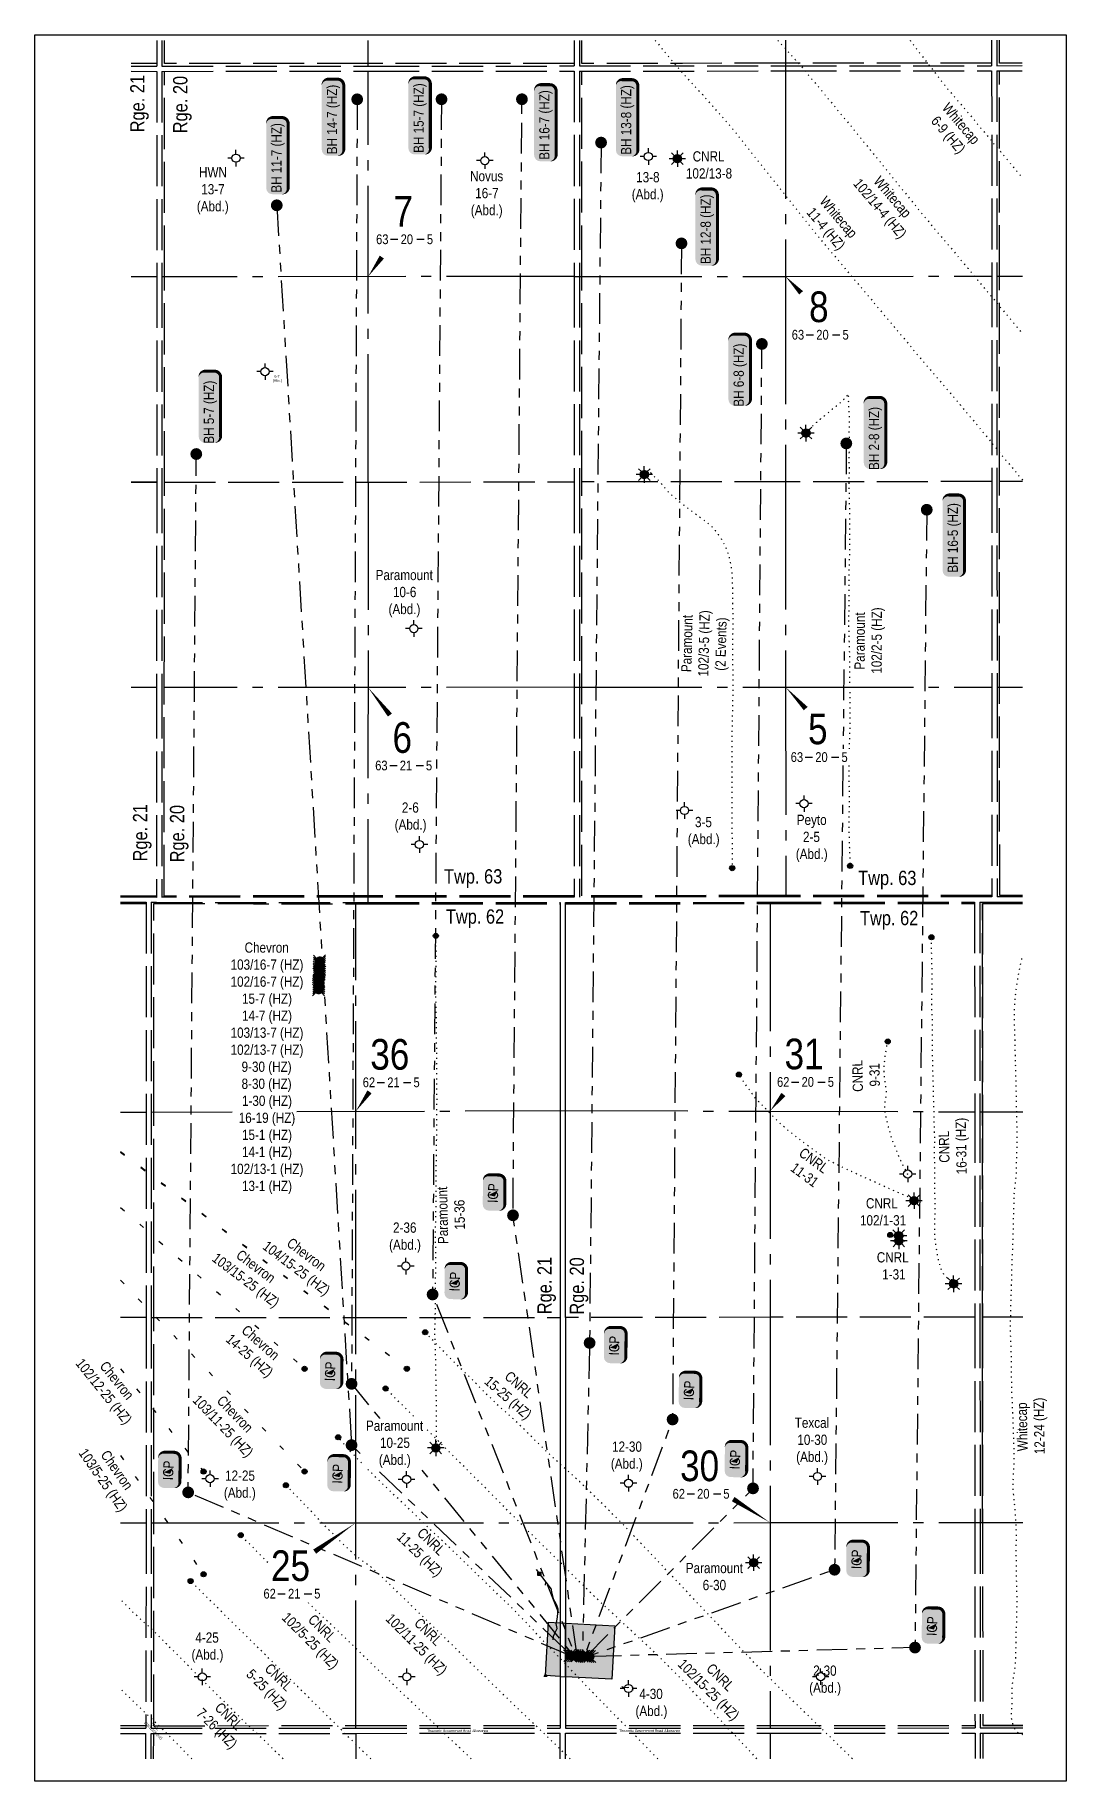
# Model space of a CAD drawing. Extents: x 492570 to 504268, y 6024618 to 6032974.
# Drawn here: x 502733 to 503742, y 6030639 to 6032348 of the extents above; entities that cross this region are included whole.
import ezdxf
from ezdxf.enums import TextEntityAlignment as Align

# ---------------------------------------------------------------- set-up
doc = ezdxf.new("R2010")
doc.units = 0
doc.header["$LTSCALE"] = 5
doc.header["$PDMODE"] = 34
doc.header["$PDSIZE"] = 0.03
for name, pattern in [('foc-DOT', [1, 0.2, -0.8]), ('foc-DRILLPATH', [14.75, 6, -1.75, 1.75, -1.75, 1.75, -1.75]), ('foc-QUARTERLINE', [33, 25, -3, 2, -3]), ('foc-TOPO-ephemeral', [6.25, 3.125, -0.625, 0.625, -0.625, 0.625, -0.625]), ('foc-TRAV', [1.875, 1.25, -0.625]), ('foc-UNSURVEYED', [12.5, 10, -2.5])]:
    doc.linetypes.add(name, pattern=pattern)
for name, color, linetype in [('10', 1, 'Continuous'), ('100013006220W500', 7, 'Continuous'), ('100040806320W500', 7, 'Continuous'), ('100052506221W500', 7, 'Continuous'), ('100083006220W500', 7, 'Continuous'), ('100093006220W500', 7, 'Continuous'), ('100112506221W500', 7, 'Continuous'), ('100130106321W500', 7, 'Continuous'), ('100140106321W500', 7, 'Continuous'), ('100140706320W500', 7, 'Continuous'), ('100142506221W500', 7, 'Continuous'), ('100150106321W500', 7, 'Continuous'), ('100150706320W500', 7, 'Continuous'), ('100153606221W500', 7, 'Continuous'), ('100161906220W500', 7, 'Continuous'), ('102052506221W500', 7, 'Continuous'), ('102112506221W500', 7, 'Continuous'), ('102122506221W500', 7, 'Continuous'), ('102130106321W500', 7, 'Continuous'), ('102130706320W500', 7, 'Continuous'), ('102152506221W500', 7, 'Continuous'), ('102160706320W500', 7, 'Continuous'), ('103052506221W500', 7, 'Continuous'), ('103112506221W500', 7, 'Continuous'), ('103130706320W500', 7, 'Continuous'), ('103152506221W500', 7, 'Continuous'), ('103160706320W500', 7, 'Continuous'), ('104152506221W500', 7, 'Continuous'), ('9', 3, 'Continuous'), ('AB_SEC_N83UTMz11', 7, 'Continuous'), ('AS-CABLE', 224, 'foc-CABLE'), ('AS-DRILL-T', 8, 'Continuous'), ('AS-UNDERLAY-H', 141, 'Continuous'), ('C-WS-S', 8, 'Continuous'), ('CG-NOTES', 7, 'Continuous'), ('D-TXT', 6, 'Continuous'), ('DETAIL-HZ-Existing', 8, 'foc-DOT'), ('DRILL-T', 8, 'Continuous'), ('F-WS-S', 8, 'Continuous'), ('L-BD', 7, 'Continuous'), ('L-MON', 1, 'Continuous'), ('L-QSEC', 8, 'foc-QUARTERLINE'), ('L-ROAD-T', 7, 'Continuous'), ('L-SEC', 7, 'Continuous'), ('L-SECLBL', 7, 'Continuous'), ('L-SECQ', 8, 'foc-QUARTERLINE'), ('L-USEC', 7, 'foc-UNSURVEYED'), ('P-PDRILLPATH', 12, 'foc-DRILLPATH'), ('P-PROPOSED', 10, 'Continuous'), ('P-PROPOSED-H', 21, 'Continuous'), ('P-TRAV', 4, 'foc-TRAV'), ('T-CREEK', 160, 'Continuous'), ('T-DRAW', 143, 'foc-TOPO-ephemeral')]:
    doc.layers.add(name, color=color, linetype=linetype)
doc.layers.add('C-WS-T', color=13, linetype='Continuous', lineweight=9)
doc.layers.add('F-WS-T', color=190, linetype='Continuous', lineweight=9)
doc.styles.add('80', font='ARIALN.TTF', dxfattribs={"height": 10})
doc.styles.add('80L', font='ARIALN.TTF', dxfattribs={"height": 10})
doc.styles.add('foc-LtypeFont', font='ARIALN.TTF', dxfattribs={"height": 7.35})
doc.styles.add('SIMPLEX', font='ARIALN.TTF')
doc.linetypes.add('foc-CABLE', pattern='A,2,-1,["C",foc-LtypeFont,S=0.2,R=0,X=-0.625,Y=-0.75],-1.24,8', length=12.24)
doc.linetypes.add('foc-TOPO-flowdirection-NOLINE', pattern='A,0,[">",foc-LtypeFont,S=0.3,R=0,X=0,Y=-0.945],-20,[">",foc-LtypeFont,S=0.3,R=0,X=0,Y=-0.945],0', length=20)

msp = doc.modelspace()

# ---------------------------------------------------------------- texts
at = {"layer": 'C-WS-T', "char_height": 9.99463, "attachment_point": 1, "style": '80L'}
for s, width, insert in [('\\pi0.19996;CNRL\\P\\pi-6.437;102/13-8', 30.58153, (503376.266, 6032233.954)), ('\\pi12.284;CNRL\\P\\pi6.4483;102/1-31', 54.75, (503533.786, 6031209.274)), ('\\pi12.284;CNRL\\P\\pi17.592;1-31', 54.75, (503544.409, 6031156.379))]:
    msp.add_mtext_dynamic_manual_height_columns(s, width=width, gutter_width=49.973, heights=[0], dxfattribs=dict(at, insert=insert))
at = {"layer": 'D-TXT', "color": 3, "attachment_point": 1, "style": '80L'}
for s, width, gutter_width, insert, char_height, rotation in [('Rge. 21', 53.3415, 47.5, (502825.806, 6032252.516), 14, 90.007579), ('Rge. 20', 55.51884, 47.5, (502867.806, 6032251.59), 14, 90.007579), ('Rge. 21', 53.3415, 47.5, (502828.54, 6031538.881), 13.9925, 90.007579), ('Rge. 20', 55.51884, 47.5, (502864.744, 6031537.982), 13.9925, 90.007579), ('Twp. 63', 101.34098, 47.475, (503133.036, 6031531.223), 13.9925, 0.040593), ('Twp. 63', 101.34098, 47.475, (503538.461, 6031529.743), 13.9925, 0.040593), ('Twp. 62', 101.34098, 47.475, (503134.873, 6031491.894), 13.9925, 0.059968), ('Twp. 62', 101.34098, 47.475, (503540.298, 6031490.415), 13.9925, 0.059968), ('Rge. 21', 53.3415, 47.5, (503224.367, 6031095.713), 13.9925, 90.007579), ('Rge. 20', 55.51884, 47.5, (503256.066, 6031095.259), 13.9925, 90.007579)]:
    msp.add_mtext_dynamic_manual_height_columns(s, width=width, gutter_width=gutter_width, heights=[0], dxfattribs=dict(at, insert=insert, char_height=char_height, rotation=rotation))
at = {"layer": 'DRILL-T', "attachment_point": 1, "style": '80L'}
for s, width, insert, char_height, rotation in [('\\pi4.7845;Paramount\\P\\pi18.559;15-36', 64.62806, (503127.232, 6031159.516), 9.99463, 91.087575), ('\\pi17.29;Chevron\\P\\pi0.39563;104/15-25 (HZ)', 76.50094, (502970.401, 6031181.744), 9.99463, 322.902876), ('\\pi17.29;Chevron\\P\\pi0.39563;103/15-25 (HZ)', 76.50094, (502920.857, 6031170.014), 9.99463, 322.902876), ('\\pi17.29;Chevron\\P\\pi11.539;14-25 (HZ)', 76.50094, (502927.548, 6031097.43), 9.99463, 318.739678), ('\\pi17.29;Chevron\\P\\pi0.39563;102/12-25 (HZ)', 76.50094, (502792.219, 6031064.356), 9.99463, 308.971702), ('\\pi23.16;CNRL\\P\\pi11.539;15-25 (HZ)', 76.50094, (503180.738, 6031056.228), 9.99463, 318.573924), ('\\pi17.29;Chevron\\P\\pi0.39563;103/11-25 (HZ)', 76.50094, (502905.116, 6031029.598), 9.99463, 313.90658), ('\\pi17.29;Chevron\\P\\pi3.5795;103/5-25 (HZ)', 76.50094, (502794.64, 6030977.986), 9.99463, 304.982394), ('\\pi23.16;CNRL\\P\\pi11.539;11-25 (HZ)', 76.50094, (503096.214, 6030903.721), 9.99463, 315.993758), ('\\pi23.16;CNRL\\P\\pi3.5795;102/5-25 (HZ)', 76.50094, (502989.795, 6030819.208), 9.99463, 315.091649), ('\\pi23.16;CNRL\\P\\pi0.39563;102/11-25 (HZ)', 76.50094, (503093.726, 6030815.804), 9.99463, 315.091649), ('\\pi23.16;CNRL\\P\\pi0.39563;102/15-25 (HZ)', 76.50094, (503379.717, 6030771.306), 9.99463, 315.019144), ('\\pi23.16;CNRL\\P\\pi14.338;5-25 (HZ)', 76.50094, (502947.352, 6030771.275), 9.99463, 315.091649), ('\\pi23.16;CNRL\\P\\pi14.372;7-26 (HZ)', 76.50094, (502898.501, 6030733.12), 9.99463, 315.091649), ('\\pi36.022;CNRL\\P\\pi30.008;102/31326 (HZ)', 79.59341, (502822.355, 6030721.772), 2.5, 315.091649)]:
    msp.add_mtext_dynamic_manual_height_columns(s, width=width, gutter_width=49.973, heights=[0], dxfattribs=dict(at, insert=insert, char_height=char_height, rotation=rotation))
at = {"layer": 'F-WS-S', "char_height": 9.99463, "attachment_point": 1, "style": '80L'}
for s, width, insert, rotation in [('\\pi3.8235;Whitecap\\P\\pi6.6222;6-9 (HZ)', 54.75, (503625.117, 6032285.472), 310.40166), ('\\pi11.783;Whitecap\\P\\pi0.66356;102/14-4 (HZ)', 70.66915, (503552.853, 6032219.69), 310.40166), ('\\pi11.783;Whitecap\\P\\pi11.807;11-4 (HZ)', 70.66915, (503500.017, 6032199.877), 310.40166), ('\\pi4.6212;Paramount\\P\\pi0.66356;102/3-5 (HZ)\\P\\pi6.7517;(2 Events)', 64.30149, (503365.054, 6031719.667), 88.67362), ('\\pi4.6212;Paramount\\P\\pi0.66356;102/2-5 (HZ)', 64.30149, (503534.805, 6031722.047), 89.774723), ('\\pi0.32268;CNRL\\P\\pi5.245;9-31', 30.82697, (503533.166, 6031312.957), 91.015696), ('\\pi12.284;CNRL\\P\\pi0.66356;16-31 (HZ)', 54.75, (503618.09, 6031231.604), 91.015696), ('\\pi12.284;CNRL\\P\\pi14.408;11-31', 54.75, (503475.602, 6031266.779), 323.543419), ('\\pi3.8235;Whitecap\\P\\pi0.66356;12-24 (HZ)', 54.75, (503694.465, 6030957.673), 91.015696)]:
    msp.add_mtext_dynamic_manual_height_columns(s, width=width, gutter_width=49.973, heights=[0], dxfattribs=dict(at, insert=insert, rotation=rotation))
at = {"layer": 'F-WS-S', "insert": (502922.855, 6031459.559), "char_height": 9.99463, "attachment_point": 1, "style": '80L'}
msp.add_mtext_dynamic_manual_height_columns('\\pi14.943;Chevron\\P\\pi1.2332;103/16-7 (HZ)\\P102/16-7 (HZ)\\P\\pi12.377;15-7 (HZ)\\P14-7 (HZ)\\P\\pi1.2332;103/13-7 (HZ)\\P102/13-7 (HZ)\\P\\pi11.991;9-30 (HZ)\\P8-30 (HZ)\\P\\pi12.377;1-30 (HZ)\\P\\pi9.1928;16-19 (HZ)\\P\\pi12.377;15-1 (HZ)\\P14-1 (HZ)\\P\\pi1.2332;102/13-1 (HZ)\\P\\pi12.377;13-1 (HZ)', width=71.80838, gutter_width=49.973, heights=[0], dxfattribs=at)
at = {"layer": 'F-WS-T', "attachment_point": 1, "style": '80L'}
for s, width, insert, char_height in [('\\pi2.5418;HWN\\P\\pi4.72;13-7\\P\\pi0.39426;(Abd.)', 30.58153, (502890.649, 6032218.462), 9.99463), ('\\pi-0.2875;Novus\\P\\pi4.72;16-7\\P\\pi0.39426;(Abd.)', 30.58153, (503158.843, 6032214.687), 9.99463), ('\\pi4.7064;13-8\\P\\pi0.39426;(Abd.)', 30.58153, (503316.412, 6032213.609), 9.99463), ('\\pi13.342;6-7\\P\\pi11.567;(Abd.)', 30.58153, (502953.705, 6032014.969), 2.49868), ('\\pi-12.239;Paramount\\P\\pi4.72;10-6\\P\\pi0.39426;(Abd.)', 30.58153, (503078.319, 6031824.236), 9.99463), ('\\pi7.4505;2-6\\P\\pi0.39426;(Abd.)', 30.58153, (503084.309, 6031596.609), 9.99463), ('\\pi7.4846;3-5\\P\\pi0.39426;(Abd.)', 30.58153, (503371.241, 6031582.427), 9.99463), ('\\pi1.3112;Peyto\\P\\pi7.4164;2-5\\P\\pi0.39426;(Abd.)', 30.58153, (503477.02, 6031584.58), 9.99463), ('\\pi4.2667;2-36\\P\\pi0.39426;(Abd.)', 30.58153, (503078.855, 6031185.451), 9.99463), ('\\pi-1.0136;Texcal\\P\\pi1.5464;10-30\\P\\pi0.39426;(Abd.)', 30.58153, (503477.378, 6030994.497), 9.99463), ('\\pi1.5464;12-30\\P\\pi0.39426;(Abd.)', 30.58153, (503295.951, 6030971.106), 9.99463), ('\\pi1.5021;12-25\\P\\pi0.39426;(Abd.)', 30.58153, (502917.152, 6030942.71), 9.99463), ('\\pi-20.525;Paramount\\P\\pi-3.9647;6-30', 14.00974, (503390.208, 6030852.29), 9.99463), ('\\pi4.1371;4-25\\P\\pi0.39426;(Abd.)', 30.58153, (502885.465, 6030784.258), 9.99463), ('\\pi-6.0165;2-30\\P\\pi-9.8991;(Abd.)', 9.99471, (503500.419, 6030751.859), 9.99463)]:
    msp.add_mtext_dynamic_manual_height_columns(s, width=width, gutter_width=49.973, heights=[0], dxfattribs=dict(at, insert=insert, char_height=char_height))

# ---------------------------------------------------------------- blocks, each defined once
blk = doc.blocks.new('L-SECLBL')
at = {"layer": '9', "color": 7}
for p, q in [((-5.1, -27.8), (-12.3, -27.8)), ((20.7, -27.8), (13.5, -27.8))]:
    blk.add_line(p, q, dxfattribs=at)
at = {"layer": '10', "color": 2, "style": 'SIMPLEX'}
blk.add_attdef('SEC', text='', height=30, dxfattribs=at).set_placement((0, 0), align=Align.MIDDLE)
at = {"layer": '10', "color": 5, "style": '80L'}
blk.add_attdef('TWP', text='', height=9.5, dxfattribs=at).set_placement((-14.4, -27.4), align=Align.MIDDLE_RIGHT)
blk.add_attdef('RGE', text='', height=9.5, dxfattribs=at).set_placement((3.6, -27.4), align=Align.MIDDLE_CENTER)
blk.add_attdef('MER', text='', height=9.5, dxfattribs=at).set_placement((23.2, -27.4), align=Align.MIDDLE_LEFT)
blk = doc.blocks.new('GABD')
for p, q in [((-0.81, 0), (-1.62, 0)), ((0, 0.81), (0, 1.62)), ((1.62, 0), (0.81, 0)), ((0, -0.81), (0, -1.62))]:
    blk.add_line(p, q)
blk.add_circle((0, 0), 0.8)
blk = doc.blocks.new('GAS')
h = blk.add_hatch(color=255)
h.dxf.hatch_style = 1
edge = h.paths.add_edge_path()
edge.add_arc((0, 0), 0.9, 0, 360)
for p, q in [((-0.81, 0), (-1.62, 0)), ((-0.57, 0.57), (-1.14, 1.14)), ((0, 0.81), (0, 1.62)), ((0.57, 0.57), (1.14, 1.14)), ((1.62, 0), (0.81, 0)), ((-0.57, -0.57), (-1.14, -1.14)), ((0, -0.81), (0, -1.62)), ((1.14, -1.14), (0.57, -0.57))]:
    blk.add_line(p, q)
blk.add_circle((0, 0), 0.8)
blk = doc.blocks.new('*U81')
h = blk.add_hatch(color=254)
edge = h.paths.add_edge_path()
edge.add_line((-29, -11.5), (29, -11.5))
edge.add_arc((29, -5.5), 6, 270, 360)
edge.add_line((35, -5.5), (35, 4))
edge.add_arc((29, 4), 6, 0, 90)
edge.add_line((29, 10), (-29, 10))
edge.add_arc((-29, 4), 6, 90, 180)
edge.add_line((-35, 4), (-35, -5.5))
edge.add_arc((-29, -5.5), 6, 180, 270)
at = {"color": 1, "flags": 128}
blk.add_lwpolyline([(-29, -11.5, 3, 3, 0), (29, -11.5, 3, 3, 0.414214), (35, -5.5, 3, 3, 0), (35, 4, 3, 0, 0.414214), (29, 10, 0, 0, 0), (-29, 10, 0, 0, 0.414214), (-35, 4, 0, 0, 0), (-35, -5.5, 0, 3, 0.414214)], format="xyseb", close=True, dxfattribs=at)
blk.add_lwpolyline([(-21, -5, 0, 10, 0), (0, 0, 5, 5, 0)], format="xyseb", dxfattribs=at)
at = {"color": 1, "style": '80'}
blk.add_attdef('ENTER_TEXT_001', (-36, -5), '', height=10, dxfattribs=at)
blk = doc.blocks.new('*U82')
h = blk.add_hatch(color=254)
edge = h.paths.add_edge_path()
edge.add_line((-34, -11.5), (34, -11.5))
edge.add_arc((34, -5.5), 6, 270, 360)
edge.add_line((40, -5.5), (40, 4))
edge.add_arc((34, 4), 6, 0, 90)
edge.add_line((34, 10), (-34, 10))
edge.add_arc((-34, 4), 6, 90, 180)
edge.add_line((-40, 4), (-40, -5.5))
edge.add_arc((-34, -5.5), 6, 180, 270)
at = {"color": 1, "flags": 128}
blk.add_lwpolyline([(-34, -11.5, 3, 3, 0), (34, -11.5, 3, 3, 0.414214), (40, -5.5, 3, 3, 0), (40, 4, 3, 0, 0.414214), (34, 10, 0, 0, 0), (-34, 10, 0, 0, 0.414214), (-40, 4, 0, 0, 0), (-40, -5.5, 0, 3, 0.414214)], format="xyseb", close=True, dxfattribs=at)
blk.add_lwpolyline([(-21, -5, 0, 10, 0), (0, 0, 5, 5, 0)], format="xyseb", dxfattribs=at)
at = {"color": 1, "style": '80'}
blk.add_attdef('ENTER_TEXT_001', (-36, -5), '', height=10, dxfattribs=at)
blk = doc.blocks.new('*U83')
h = blk.add_hatch(color=254)
edge = h.paths.add_edge_path()
edge.add_line((-31.5, -11.5), (31.5, -11.5))
edge.add_arc((31.5, -5.5), 6, 270, 360)
edge.add_line((37.5, -5.5), (37.5, 4))
edge.add_arc((31.5, 4), 6, 0, 90)
edge.add_line((31.5, 10), (-31.5, 10))
edge.add_arc((-31.5, 4), 6, 90, 180)
edge.add_line((-37.5, 4), (-37.5, -5.5))
edge.add_arc((-31.5, -5.5), 6, 180, 270)
at = {"color": 1, "flags": 128}
blk.add_lwpolyline([(-31.5, -11.5, 3, 3, 0), (31.5, -11.5, 3, 3, 0.414214), (37.5, -5.5, 3, 3, 0), (37.5, 4, 3, 0, 0.414214), (31.5, 10, 0, 0, 0), (-31.5, 10, 0, 0, 0.414214), (-37.5, 4, 0, 0, 0), (-37.5, -5.5, 0, 3, 0.414214)], format="xyseb", close=True, dxfattribs=at)
blk.add_lwpolyline([(-21, -5, 0, 10, 0), (0, 0, 5, 5, 0)], format="xyseb", dxfattribs=at)
at = {"color": 1, "style": '80'}
blk.add_attdef('ENTER_TEXT_001', (-36, -5), '', height=10, dxfattribs=at)
blk = doc.blocks.new('plbh')
at = {"layer": 'L-MON'}
h = blk.add_hatch(color=255, dxfattribs=at)
h.dxf.hatch_style = 1
edge = h.paths.add_edge_path()
edge.add_arc((0, 0), 1.16, 0, 360)
h = blk.add_hatch(color=256, dxfattribs=at)
h.dxf.hatch_style = 1
h.paths.add_polyline_path([(-0.96, 0, 1), (0.96, 0, 1)])
h.paths.add_polyline_path([(0.91, 0, -1), (-0.91, 0, -1)], flags=16)
h.paths.add_polyline_path([(0.45, 0, -1), (-0.45, 0, -1)], flags=0)
h = blk.add_hatch(color=256, dxfattribs=at)
h.dxf.hatch_style = 1
h.paths.add_polyline_path([(-0.45, 0, 1), (0.45, 0, 1)])
h.paths.add_polyline_path([(0.4, 0, -1), (-0.4, 0, -1)], flags=16)
at = {"layer": 'L-MON', "color": 240}
for radius in [0.96, 0.91, 0.45, 0.4]:
    blk.add_circle((0, 0), radius, dxfattribs=at)
blk = doc.blocks.new('WC')
at = {"layer": 'L-MON'}
h = blk.add_hatch(color=255, dxfattribs=at)
h.dxf.hatch_style = 1
edge = h.paths.add_edge_path()
edge.add_arc((0, 0), 0.9, 0, 360)
at = {"layer": 'L-MON', "color": 240, "flags": 128}
for points in [[(-0.62, 0.5), (-1.23, 1.12)], [(0.52, 0.61), (1.13, 1.21)], [(-1.18, -1.18), (-0.56, -0.57)], [(1.16, -1.18), (0.56, -0.57)]]:
    blk.add_lwpolyline(points, dxfattribs=at)
at = {"layer": 'L-MON', "color": 240}
for radius in [0.8, 0.373]:
    blk.add_circle((0, 0), radius, dxfattribs=at)
blk = doc.blocks.new('BH-Existing')
at = {"layer": 'AS-DRILL-T'}
h = blk.add_hatch(color=256, dxfattribs=at)
h.dxf.hatch_style = 1
edge = h.paths.add_edge_path()
edge.add_arc((0, 0), 0.5, 0, 360)
blk.add_circle((0, 0), 0.5, dxfattribs=at)
blk = doc.blocks.new('WC3')
at = {"layer": 'L-MON'}
h = blk.add_hatch(color=255, dxfattribs=at)
h.dxf.hatch_style = 1
edge = h.paths.add_edge_path()
edge.add_arc((0, 0), 0.9, 0, 360)
at = {"layer": 'L-MON', "color": 8, "flags": 128}
for points in [[(-0.62, 0.5), (-1.23, 1.12)], [(0.52, 0.61), (1.13, 1.21)], [(-1.18, -1.18), (-0.56, -0.57)], [(1.16, -1.18), (0.56, -0.57)]]:
    blk.add_lwpolyline(points, dxfattribs=at)
at = {"layer": 'L-MON', "color": 8}
for radius in [0.8, 0.373]:
    blk.add_circle((0, 0), radius, dxfattribs=at)
blk = doc.blocks.new('TRIA')
blk.add_hatch(color=255).paths.add_polyline_path([(0, 1.5), (-1.5, -0.9), (1.4, -0.9)])
blk = doc.blocks.new('TRIAA')
blk.add_blockref('TRIA', (0, 0))
blk = doc.blocks.new('TRIB')
at = {"color": 1}
blk.add_lwpolyline([(-1.1, -0.7), (0, 1.1), (1, -0.7)], close=True, dxfattribs=at)
blk = doc.blocks.new('TRIBB')
blk.add_blockref('TRIB', (0, 0))
blk = doc.blocks.new('TRICC')
for name in ['TRIAA', 'TRIBB']:
    blk.add_blockref(name, (0, 0))
blk = doc.blocks.new('plspike')
blk.add_blockref('TRICC', (0, 0))
blk = doc.blocks.new('*U91')
h = blk.add_hatch(color=254)
edge = h.paths.add_edge_path()
edge.add_line((-11.5, -11.5), (11.5, -11.5))
edge.add_arc((11.5, -5.5), 6, 270, 360)
edge.add_line((17.5, -5.5), (17.5, 4))
edge.add_arc((11.5, 4), 6, 0, 90)
edge.add_line((11.5, 10), (-11.5, 10))
edge.add_arc((-11.5, 4), 6, 90, 180)
edge.add_line((-17.5, 4), (-17.5, -5.5))
edge.add_arc((-11.5, -5.5), 6, 180, 270)
at = {"color": 1, "flags": 128}
blk.add_lwpolyline([(-11.5, -11.5, 3, 3, 0), (11.5, -11.5, 3, 3, 0.414214), (17.5, -5.5, 3, 3, 0), (17.5, 4, 3, 0, 0.414214), (11.5, 10, 0, 0, 0), (-11.5, 10, 0, 0, 0.414214), (-17.5, 4, 0, 0, 0), (-17.5, -5.5, 0, 3, 0.414214)], format="xyseb", close=True, dxfattribs=at)
blk.add_lwpolyline([(-3.6, -1.8, 0, 10, 0), (0, 0, 5, 5, 0)], format="xyseb", dxfattribs=at)
at = {"color": 1, "style": '80'}
blk.add_attdef('ENTER_TEXT_001', (-36, -5), '', height=10, dxfattribs=at)

# ---------------------------------------------------------------- hatches: boundary and pattern name
at = {"layer": 'AS-UNDERLAY-H'}
h = msp.add_hatch(color=256, dxfattribs=at)
h.dxf.hatch_style = 1
h.paths.add_polyline_path([(503224.873, 6030843.295), (503227.951, 6030843.295), (503227.951, 6030839.978), (503224.873, 6030839.978)])
at = {"layer": 'P-PROPOSED-H'}
h = msp.add_hatch(color=256, dxfattribs=at)
h.dxf.hatch_style = 1
h.paths.add_polyline_path([(503246.871, 6030741.165), (503232.343, 6030741.979), (503235.258, 6030794.369), (503246.861, 6030793.722)])
h = msp.add_hatch(color=256, dxfattribs=at)
h.dxf.hatch_style = 1
h.paths.add_polyline_path([(503251.888, 6030793.442), (503300.124, 6030790.755), (503297.208, 6030738.361), (503251.898, 6030740.885)])

# ---------------------------------------------------------------- linework, layer by layer
at = {"layer": '100013006220W500'}
msp.add_point((503010.669, 6031422.427), dxfattribs=at)
at = {"layer": '100040806320W500'}
msp.add_point((503330.754, 6031918.668), dxfattribs=at)
at = {"layer": '100052506221W500'}
msp.add_point((502884.939, 6030834.521), dxfattribs=at)
at = {"layer": '100083006220W500'}
msp.add_point((503010.897, 6031428.686), dxfattribs=at)
at = {"layer": '100093006220W500'}
msp.add_point((503010.963, 6031430.521), dxfattribs=at)
at = {"layer": '100112506221W500'}
msp.add_point((503029.416, 6030975.266), dxfattribs=at)
at = {"layer": '100130106321W500'}
msp.add_point((503010.31, 6031413.275), dxfattribs=at)
at = {"layer": '100140106321W500'}
msp.add_point((503010.44, 6031416.947), dxfattribs=at)
at = {"layer": '100140706320W500'}
msp.add_point((503011.191, 6031436.001), dxfattribs=at)
at = {"layer": '100142506221W500'}
msp.add_point((502996.545, 6031042.258), dxfattribs=at)
at = {"layer": '100150106321W500'}
msp.add_point((503010.522, 6031418.783), dxfattribs=at)
at = {"layer": '100150706320W500'}
msp.add_point((503011.272, 6031437.837), dxfattribs=at)
at = {"layer": '100153606221W500'}
msp.add_point((503124.984, 6031466.06), dxfattribs=at)
at = {"layer": '100161906220W500'}
msp.add_point((503010.587, 6031420.619), dxfattribs=at)
at = {"layer": '102052506221W500'}
msp.add_point((502934.059, 6030879.459), dxfattribs=at)
at = {"layer": '102112506221W500'}
msp.add_point((502978.307, 6030928.322), dxfattribs=at)
at = {"layer": '102122506221W500'}
msp.add_point((502897.659, 6030941.716), dxfattribs=at)
at = {"layer": '102130106321W500'}
msp.add_point((503010.359, 6031415.139), dxfattribs=at)
at = {"layer": '102130706320W500'}
msp.add_point((503011.044, 6031432.33), dxfattribs=at)
at = {"layer": '102152506221W500'}
msp.add_point((503075.846, 6031022.992), dxfattribs=at)
at = {"layer": '102160706320W500'}
msp.add_point((503011.338, 6031439.673), dxfattribs=at)
at = {"layer": '103052506221W500'}
msp.add_point((502897.639, 6030841.203), dxfattribs=at)
at = {"layer": '103112506221W500'}
msp.add_point((502996.534, 6030941.742), dxfattribs=at)
at = {"layer": '103130706320W500'}
msp.add_point((503011.126, 6031434.165), dxfattribs=at)
at = {"layer": '103152506221W500'}
msp.add_point((503096.668, 6031042.287), dxfattribs=at)
at = {"layer": '103160706320W500'}
msp.add_point((503011.403, 6031441.481), dxfattribs=at)
at = {"layer": '104152506221W500'}
msp.add_point((503096.668, 6031042.287), dxfattribs=at)
at = {"layer": 'AB_SEC_N83UTMz11'}
for p, q in [((503660.235, 6030992.273), (503660.19, 6031092.787)), ((503660.28, 6030891.759), (503660.235, 6030992.273))]:
    msp.add_line(p, q, dxfattribs=at)
at = {"layer": 'AS-CABLE', "flags": 128}
msp.add_lwpolyline([(503307.104, 6030731.327), (503307.786, 6030730.776), (503309.553, 6030730.654), (503309.556, 6030730.653), (503309.555, 6030730.648), (503312.906, 6030730.417), (503313.797, 6030730.645), (503313.798, 6030730.648)], dxfattribs=at)
at = {"layer": 'AS-UNDERLAY-H'}
msp.add_lwpolyline([(503224.873, 6030843.295), (503227.951, 6030843.295), (503227.951, 6030839.978), (503224.873, 6030839.978)], close=True, dxfattribs=at)
at = {"layer": 'DETAIL-HZ-Existing', "ltscale": 5}
for p, q in [((502816.401, 6031254.965), (503096.668, 6031042.287)), ((502816.401, 6031254.23), (503096.668, 6031042.287)), ((502816.388, 6031200.309), (502996.545, 6031042.258)), ((502816.37, 6031128.917), (502996.534, 6030941.742)), ((502816.348, 6031042.228), (502897.659, 6030941.716)), ((502816.327, 6030957.404), (502897.639, 6030841.203))]:
    msp.add_line(p, q, dxfattribs=at)
at = {"layer": 'DETAIL-HZ-Existing', "flags": 128}
for points in [[(503589.213, 6032342.587), (503590.777, 6032340.52), (503595.167, 6032334.695), (503599.577, 6032328.96), (503604.049, 6032323.187), (503608.499, 6032317.502), (503613.009, 6032311.704), (503617.111, 6032306.419), (503621.633, 6032300.662), (503626.163, 6032294.904), (503630.843, 6032289.367), (503635.67, 6032283.914), (503645.12, 6032272.811), (503649.76, 6032267.229), (503654.42, 6032261.634), (503663.682, 6032250.456), (503668.372, 6032244.808), (503677.722, 6032233.653), (503682.076, 6032228.47), (503686.711, 6032222.918), (503691.361, 6032217.323), (503697.953, 6032209.54), (503699.189, 6032208.1)], [(503339.674, 6032342.458), (503343.632, 6032337.752), (503348.244, 6032332.22), (503352.834, 6032326.732), (503357.457, 6032321.212), (503362.074, 6032315.674), (503366.782, 6032310.202), (503371.616, 6032304.874), (503376.514, 6032299.582), (503381.454, 6032294.332), (503386.309, 6032289.072), (503391.041, 6032283.689), (503395.774, 6032278.287), (503400.543, 6032272.904), (503405.341, 6032267.542), (503410.088, 6032262.262), (503414.733, 6032256.839), (503419.203, 6032251.281), (503423.671, 6032245.649), (503428.111, 6032240.031), (503432.523, 6032234.389), (503436.945, 6032228.754), (503441.408, 6032223.156), (503445.928, 6032217.529), (503450.395, 6032211.909), (503454.875, 6032206.279), (503459.37, 6032200.661), (503463.84, 6032195.089), (503468.387, 6032189.498), (503472.897, 6032183.878), (503477.342, 6032178.246), (503481.827, 6032172.596), (503486.282, 6032166.993), (503490.749, 6032161.328), (503495.184, 6032155.726), (503499.692, 6032150.106), (503504.287, 6032144.551), (503508.884, 6032139.126), (503513.524, 6032133.628), (503518.127, 6032128.16), (503522.774, 6032122.665), (503527.391, 6032117.158), (503531.981, 6032111.593), (503536.591, 6032106.12), (503541.246, 6032100.653), (503545.899, 6032095.16), (503550.573, 6032089.688), (503555.208, 6032084.183), (503559.856, 6032078.663), (503564.371, 6032073.288), (503569.001, 6032067.768), (503573.648, 6032062.275), (503578.258, 6032056.802), (503582.85, 6032051.292), (503587.433, 6032045.75), (503592.033, 6032040.172), (503596.64, 6032034.692), (503601.328, 6032029.225), (503606.013, 6032023.74), (503610.682, 6032018.257), (503615.295, 6032012.802), (503619.927, 6032007.36), (503624.557, 6032001.947), (503629.247, 6031996.45), (503633.895, 6031991.022), (503638.51, 6031985.479), (503643.102, 6031979.934), (503647.759, 6031974.519), (503652.434, 6031969.044), (503657.019, 6031963.499), (503661.574, 6031957.927), (503666.172, 6031952.382), (503670.749, 6031946.799), (503675.254, 6031941.212), (503679.781, 6031935.669), (503684.361, 6031930.122), (503688.926, 6031924.617), (503693.534, 6031919.102), (503698.159, 6031913.566), (503699.306, 6031912.182)], [(503459.807, 6032342.52), (503462.321, 6032339.782), (503467.164, 6032334.462), (503471.971, 6032329.127), (503476.771, 6032323.797), (503481.571, 6032318.445), (503486.249, 6032312.982), (503490.831, 6032307.432), (503495.421, 6032301.955), (503500.036, 6032296.437), (503504.633, 6032290.889), (503509.226, 6032285.342), (503513.781, 6032279.772), (503518.371, 6032274.212), (503522.978, 6032268.664), (503527.543, 6032263.152), (503532.118, 6032257.637), (503536.673, 6032252.092), (503541.225, 6032246.522), (503545.793, 6032240.964), (503550.265, 6032235.457), (503554.745, 6032229.899), (503559.237, 6032224.361), (503563.755, 6032218.779), (503568.235, 6032213.194), (503572.722, 6032207.616), (503577.2, 6032202.029), (503581.68, 6032196.451), (503586.247, 6032190.866), (503590.792, 6032185.306), (503595.352, 6032179.741), (503599.929, 6032174.191), (503604.477, 6032168.684), (503609.054, 6032163.116), (503613.664, 6032157.578), (503618.289, 6032152.091), (503622.954, 6032146.588), (503627.589, 6032141.133), (503632.244, 6032135.621), (503636.834, 6032130.146), (503641.459, 6032124.621), (503646.086, 6032119.091), (503650.623, 6032113.618), (503655.223, 6032108.086), (503659.771, 6032102.576), (503664.378, 6032097.043), (503669.031, 6032091.566), (503673.713, 6032086.083), (503678.33, 6032080.615), (503682.953, 6032075.12), (503687.605, 6032069.628), (503692.193, 6032064.08), (503696.665, 6032058.443), (503699.249, 6032055.219)], [(503487.35, 6031958.105), (503487.35, 6031958.105), (503487.35, 6031958.138), (503487.35, 6031958.175), (503487.35, 6031958.175), (503487.35, 6031958.2), (503487.35, 6031958.255), (503487.35, 6031958.285), (503487.35, 6031958.285), (503487.35, 6031958.285), (503487.35, 6031958.358), (503487.35, 6031958.463), (503487.35, 6031958.58), (503487.35, 6031958.643), (503487.35, 6031958.71), (503487.35, 6031958.783), (503487.35, 6031958.818), (503487.35, 6031958.873), (503487.35, 6031959.013), (503487.35, 6031959.145), (503487.35, 6031959.218), (503487.35, 6031959.33), (503487.308, 6031959.35), (503487.258, 6031959.343), (503487.23, 6031959.365), (503487.25, 6031959.43), (503487.3, 6031959.543), (503487.39, 6031959.683), (503487.528, 6031959.848), (503487.715, 6031960.045), (503487.952, 6031960.268), (503488.242, 6031960.505), (503488.587, 6031960.758), (503488.982, 6031961.023), (503489.435, 6031961.316), (503489.922, 6031961.643), (503490.447, 6031962.031), (503490.967, 6031962.438), (503491.472, 6031962.854), (503491.962, 6031963.274), (503492.442, 6031963.704), (503492.927, 6031964.154), (503493.394, 6031964.594), (503493.857, 6031965.034), (503494.309, 6031965.467), (503494.769, 6031965.894), (503495.231, 6031966.312), (503495.691, 6031966.729), (503496.149, 6031967.137), (503496.619, 6031967.542), (503497.111, 6031967.95), (503497.606, 6031968.35), (503498.103, 6031968.75), (503498.588, 6031969.142), (503499.081, 6031969.55), (503499.563, 6031969.955), (503500.038, 6031970.37), (503500.49, 6031970.78), (503500.923, 6031971.193), (503501.338, 6031971.603), (503501.743, 6031972.018), (503502.148, 6031972.413), (503502.548, 6031972.786), (503502.955, 6031973.148), (503503.36, 6031973.501), (503503.747, 6031973.851), (503504.13, 6031974.181), (503504.53, 6031974.501), (503504.952, 6031974.824), (503505.397, 6031975.156), (503505.834, 6031975.496), (503506.282, 6031975.841), (503506.737, 6031976.187), (503507.207, 6031976.537), (503507.682, 6031976.887), (503508.139, 6031977.234), (503508.597, 6031977.587), (503509.054, 6031977.945), (503509.426, 6031978.245), (503509.504, 6031978.307), (503509.974, 6031978.675), (503510.459, 6031979.037), (503510.919, 6031979.4), (503511.361, 6031979.777), (503511.814, 6031980.2), (503512.276, 6031980.655), (503512.711, 6031981.105), (503513.146, 6031981.538), (503513.421, 6031981.778), (503513.613, 6031981.935), (503514.093, 6031982.303), (503514.551, 6031982.658), (503515.013, 6031983.021), (503515.478, 6031983.383), (503515.995, 6031983.773), (503516.413, 6031984.076), (503516.893, 6031984.409), (503517.38, 6031984.736), (503517.843, 6031985.081), (503518.275, 6031985.439), (503518.695, 6031985.801), (503519.145, 6031986.187), (503519.595, 6031986.577), (503520.005, 6031986.962), (503520.39, 6031987.354), (503520.77, 6031987.777), (503521.164, 6031988.209), (503521.594, 6031988.632), (503522.022, 6031989.035), (503522.417, 6031989.42), (503522.812, 6031989.805), (503523.229, 6031990.202), (503523.677, 6031990.617), (503524.154, 6031991.045), (503524.619, 6031991.465), (503525.044, 6031991.875), (503525.451, 6031992.285), (503525.839, 6031992.7), (503526.194, 6031993.103), (503526.531, 6031993.473), (503526.846, 6031993.803), (503527.136, 6031994.133), (503527.383, 6031994.443), (503527.613, 6031994.731), (503527.831, 6031994.988), (503528.023, 6031995.231), (503528.186, 6031995.458), (503528.323, 6031995.673), (503528.433, 6031995.873), (503528.518, 6031996.063), (503528.588, 6031996.243), (503528.598, 6031996.276), (503528.638, 6031996.396), (503528.67, 6031996.516), (503528.688, 6031996.593), (503528.695, 6031996.631), (503528.71, 6031996.731), (503528.72, 6031996.803), (503528.718, 6031996.843), (503528.71, 6031996.876), (503528.7, 6031996.898), (503528.683, 6031996.883), (503528.67, 6031996.801), (503528.668, 6031996.643), (503528.675, 6031996.418), (503528.695, 6031996.126), (503528.736, 6031995.758), (503528.778, 6031995.346), (503528.811, 6031994.901), (503528.826, 6031994.386), (503528.801, 6031993.768), (503528.771, 6031993.058), (503528.759, 6031992.268), (503528.749, 6031991.408), (503528.749, 6031990.538), (503528.754, 6031990.361), (503528.777, 6031989.623), (503528.824, 6031988.606), (503528.885, 6031987.496), (503528.955, 6031986.336), (503529.04, 6031985.103), (503529.133, 6031983.806), (503529.231, 6031982.464), (503529.333, 6031981.049), (503529.336, 6031981.036), (503529.426, 6031979.581), (503529.494, 6031978.056), (503529.504, 6031977.779), (503529.552, 6031976.486), (503529.604, 6031974.876), (503529.645, 6031973.251), (503529.658, 6031971.551), (503529.643, 6031969.769), (503529.596, 6031967.929), (503529.581, 6031967.461), (503529.541, 6031966.008), (503529.507, 6031964.036), (503529.474, 6031962.036), (503529.442, 6031959.968), (503529.44, 6031957.913), (503529.466, 6031955.788), (503529.501, 6031953.638), (503529.504, 6031953.461), (503529.524, 6031951.486), (503529.517, 6031949.288), (503529.502, 6031947.091), (503529.495, 6031944.853), (503529.496, 6031942.611), (503529.486, 6031940.368), (503529.481, 6031939.768), (503529.471, 6031938.156), (503529.462, 6031935.953), (503529.455, 6031933.728), (503529.455, 6031931.476), (503529.461, 6031929.186), (503529.471, 6031926.891), (503529.489, 6031924.558), (503529.509, 6031922.216), (503529.512, 6031919.863), (503529.5, 6031917.523), (503529.468, 6031915.148), (503529.461, 6031914.656), (503529.436, 6031912.781), (503529.412, 6031910.373), (503529.407, 6031908.081), (503529.433, 6031905.011), (503529.473, 6031902.538), (503529.519, 6031900.191), (503529.577, 6031897.841), (503529.637, 6031895.493), (503529.69, 6031893.146), (503529.74, 6031890.796), (503529.786, 6031888.446), (503529.834, 6031886.073), (503529.887, 6031883.673), (503529.947, 6031881.248), (503530.003, 6031878.823), (503530.041, 6031876.401), (503530.054, 6031873.976), (503530.054, 6031871.576), (503530.05, 6031869.151), (503530.055, 6031866.726), (503530.068, 6031864.301), (503530.083, 6031861.876), (503530.114, 6031859.451), (503530.124, 6031857.026), (503530.117, 6031854.626), (503530.118, 6031852.201), (503530.096, 6031849.801), (503530.049, 6031847.376), (503529.999, 6031844.953), (503529.945, 6031842.528), (503529.875, 6031840.128), (503529.79, 6031837.73), (503529.716, 6031835.308), (503529.656, 6031832.883), (503529.594, 6031830.458), (503529.53, 6031828.06), (503529.463, 6031825.635), (503529.411, 6031823.235), (503529.379, 6031820.81), (503529.352, 6031818.388), (503529.327, 6031815.963), (503529.315, 6031813.538), (503529.308, 6031811.138), (503529.296, 6031808.713), (503529.286, 6031806.288), (503529.282, 6031803.863), (503529.272, 6031801.463), (503529.265, 6031799.038), (503529.278, 6031796.613), (503529.304, 6031794.188), (503529.314, 6031791.788), (503529.282, 6031789.365), (503529.233, 6031786.94), (503529.196, 6031784.54), (503529.164, 6031782.115), (503529.137, 6031779.69), (503529.122, 6031777.268), (503529.115, 6031774.843), (503529.113, 6031772.442), (503529.118, 6031770.017), (503529.134, 6031767.592), (503529.157, 6031765.167), (503529.182, 6031762.77), (503529.22, 6031760.345), (503529.306, 6031757.922), (503529.426, 6031755.525), (503529.547, 6031753.105), (503529.652, 6031750.683), (503529.72, 6031748.257), (503529.768, 6031745.86), (503529.821, 6031743.435), (503529.861, 6031741.01), (503529.884, 6031738.613), (503529.895, 6031736.187), (503529.903, 6031733.762), (503529.913, 6031731.362), (503529.929, 6031728.937), (503529.949, 6031726.512), (503529.957, 6031724.09), (503529.968, 6031721.69), (503529.99, 6031719.265), (503530.016, 6031716.865), (503530.039, 6031714.44), (503530.059, 6031712.015), (503530.077, 6031710.592), (503530.095, 6031709.59), (503530.145, 6031707.192), (503530.211, 6031704.792), (503530.264, 6031702.367), (503530.294, 6031699.942), (503530.317, 6031697.517), (503530.323, 6031695.092), (503530.343, 6031692.692), (503530.378, 6031690.27), (503530.404, 6031687.895), (503530.414, 6031685.472), (503530.405, 6031683.05), (503530.37, 6031680.65), (503530.328, 6031678.225), (503530.281, 6031675.802), (503530.234, 6031673.377), (503530.19, 6031670.977), (503530.145, 6031668.552), (503530.098, 6031666.13), (503530.036, 6031663.705), (503529.956, 6031661.307), (503529.869, 6031658.882), (503529.782, 6031656.46), (503529.7, 6031654.06), (503529.621, 6031651.637), (503529.532, 6031649.224)], [(503329.084, 6031917.555), (503329.084, 6031917.555), (503329.084, 6031917.548), (503329.009, 6031917.455), (503329.041, 6031917.43), (503329.131, 6031917.393), (503329.519, 6031917.26), (503329.984, 6031917.225), (503330.394, 6031917.48), (503330.584, 6031917.818), (503330.651, 6031917.988), (503330.736, 6031918.26), (503330.781, 6031918.44), (503330.854, 6031918.715), (503330.986, 6031918.888), (503331.204, 6031918.99), (503331.329, 6031919.03), (503331.406, 6031919.083), (503331.429, 6031919.11), (503331.464, 6031919.175), (503331.481, 6031919.255), (503331.481, 6031919.3), (503331.481, 6031919.3), (503331.484, 6031919.5), (503331.511, 6031919.76), (503331.604, 6031920.045), (503331.604, 6031920.045), (503331.736, 6031920.325), (503331.879, 6031920.575), (503332.029, 6031920.778), (503332.179, 6031920.95), (503332.324, 6031921.116), (503332.454, 6031921.263), (503332.554, 6031921.378), (503332.616, 6031921.463), (503332.646, 6031921.526), (503332.661, 6031921.578), (503332.669, 6031921.621), (503332.674, 6031921.651), (503332.676, 6031921.673), (503332.701, 6031921.678), (503332.786, 6031921.638), (503332.814, 6031921.623), (503332.941, 6031921.531), (503333.144, 6031921.373), (503333.361, 6031921.183), (503333.379, 6031921.163), (503333.656, 6031920.891), (503333.986, 6031920.566), (503334.369, 6031920.193), (503334.791, 6031919.781), (503335.246, 6031919.336), (503335.736, 6031918.856), (503336.229, 6031918.371), (503336.256, 6031918.343), (503336.804, 6031917.783), (503337.391, 6031917.153), (503338.006, 6031916.471), (503338.669, 6031915.746), (503339.389, 6031914.996), (503340.164, 6031914.228), (503341.012, 6031913.431), (503341.927, 6031912.581), (503342.867, 6031911.671), (503343.812, 6031910.709), (503344.772, 6031909.666), (503345.769, 6031908.531), (503346.834, 6031907.309), (503347.934, 6031905.996), (503349.072, 6031904.581), (503350.255, 6031903.111), (503351.537, 6031901.627), (503352.957, 6031900.179), (503354.492, 6031898.754), (503356.087, 6031897.322), (503357.72, 6031895.859), (503359.405, 6031894.382), (503361.155, 6031892.922), (503362.935, 6031891.495), (503364.723, 6031890.08), (503366.52, 6031888.655), (503368.37, 6031887.205), (503370.23, 6031885.79), (503372.513, 6031884.05), (503373.405, 6031883.355), (503374.825, 6031882.263), (503374.885, 6031882.215), (503375.263, 6031881.928), (503377.103, 6031880.538), (503378.916, 6031879.211), (503380.841, 6031877.828), (503382.706, 6031876.441), (503384.503, 6031875.088), (503386.388, 6031873.698), (503388.236, 6031872.341), (503390.098, 6031870.919), (503391.964, 6031869.404), (503393.679, 6031867.911), (503395.386, 6031866.284), (503397.029, 6031864.534), (503398.521, 6031862.789), (503400.044, 6031860.872), (503401.457, 6031859.004), (503402.802, 6031857.092), (503404.044, 6031855.142), (503405.219, 6031853.144), (503406.342, 6031851.094), (503407.39, 6031849.054), (503408.35, 6031847.007), (503409.225, 6031844.95), (503410.09, 6031842.765), (503410.887, 6031840.56), (503411.593, 6031838.322), (503412.215, 6031836.062), (503412.775, 6031833.777), (503413.28, 6031831.485), (503413.725, 6031829.177), (503414.098, 6031826.86), (503414.408, 6031824.537), (503414.666, 6031822.195), (503414.863, 6031819.862), (503415.011, 6031817.52), (503415.114, 6031815.177), (503415.194, 6031812.822), (503415.241, 6031810.477), (503415.267, 6031808.125), (503415.299, 6031805.775), (503415.342, 6031803.43), (503415.392, 6031801.087), (503415.442, 6031798.737), (503415.455, 6031796.39), (503415.455, 6031794.035), (503415.482, 6031791.692), (503415.523, 6031789.347), (503415.558, 6031787), (503415.588, 6031784.655), (503415.618, 6031782.3), (503415.653, 6031779.957), (503415.671, 6031777.602), (503415.668, 6031775.257), (503415.663, 6031772.915), (503415.658, 6031770.565), (503415.656, 6031768.22), (503415.651, 6031765.89), (503415.629, 6031763.54), (503415.584, 6031761.197), (503415.524, 6031758.847), (503415.467, 6031756.497), (503415.427, 6031754.149), (503415.397, 6031751.797), (503415.38, 6031749.452), (503415.39, 6031747.097), (503415.407, 6031744.752), (503415.422, 6031742.407), (503415.445, 6031740.062), (503415.46, 6031737.724), (503415.48, 6031735.372), (503415.515, 6031733.022), (503415.548, 6031730.677), (503415.583, 6031728.327), (503415.606, 6031725.982), (503415.606, 6031723.637), (503415.624, 6031721.279), (503415.659, 6031718.934), (503415.701, 6031716.582), (503415.731, 6031714.237), (503415.739, 6031711.894), (503415.727, 6031709.547), (503415.707, 6031707.207), (503415.697, 6031704.859), (503415.687, 6031702.507), (503415.647, 6031700.162), (503415.595, 6031697.812), (503415.545, 6031695.477), (503415.482, 6031693.134), (503415.405, 6031690.784), (503415.343, 6031688.432), (503415.29, 6031686.067), (503415.25, 6031683.722), (503415.208, 6031681.369), (503415.153, 6031679.019), (503415.073, 6031676.674), (503414.996, 6031674.334), (503414.959, 6031671.979), (503414.931, 6031669.629), (503414.904, 6031667.279), (503414.884, 6031664.937), (503414.857, 6031662.597), (503414.812, 6031660.254), (503414.762, 6031657.876), (503414.707, 6031655.506), (503414.68, 6031653.161), (503414.665, 6031650.806), (503414.637, 6031648.459), (503414.62, 6031646.109), (503414.615, 6031643.759), (503414.62, 6031641.411), (503414.648, 6031639.054), (503414.68, 6031636.711), (503414.698, 6031634.361), (503414.703, 6031632.009), (503414.733, 6031629.666), (503414.771, 6031627.314), (503414.781, 6031624.969), (503414.799, 6031622.614), (503414.811, 6031620.264), (503414.804, 6031617.911), (503414.796, 6031615.559), (503414.799, 6031613.211), (503414.824, 6031610.861), (503414.869, 6031608.494), (503414.894, 6031606.146), (503414.885, 6031603.784), (503414.847, 6031601.439), (503414.802, 6031599.089), (503414.772, 6031596.739), (503414.76, 6031594.389), (503414.775, 6031592.071), (503414.803, 6031589.706), (503414.823, 6031587.351), (503414.833, 6031584.999), (503414.858, 6031582.644), (503414.888, 6031580.286), (503414.906, 6031577.936), (503414.918, 6031575.584), (503414.929, 6031573.236), (503414.929, 6031570.896), (503414.924, 6031568.541), (503414.931, 6031566.189), (503414.947, 6031563.841), (503414.954, 6031561.486), (503414.967, 6031559.138), (503414.989, 6031556.786), (503415.02, 6031554.431), (503415.057, 6031552.078), (503415.065, 6031549.726), (503415.06, 6031547.378), (503415.075, 6031545.026), (503415.093, 6031542.673), (503415.115, 6031540.328), (503415.123, 6031537.983), (503415.123, 6031536.078), (503415.138, 6031532.328)], [(503329.084, 6031917.555), (503329.084, 6031917.555), (503329.084, 6031917.548), (503329.009, 6031917.455), (503329.041, 6031917.43), (503329.131, 6031917.393), (503329.519, 6031917.26), (503329.984, 6031917.225), (503330.394, 6031917.48), (503330.649, 6031917.988), (503330.781, 6031918.44), (503330.854, 6031918.715), (503330.986, 6031918.888), (503331.204, 6031918.99), (503331.329, 6031919.03), (503331.406, 6031919.083), (503331.491, 6031919.17), (503331.591, 6031919.273), (503331.641, 6031919.33), (503331.686, 6031919.383), (503331.714, 6031919.435), (503331.716, 6031919.473), (503331.699, 6031919.495), (503331.664, 6031919.51), (503331.616, 6031919.518), (503331.561, 6031919.515), (503331.336, 6031919.493), (503331.226, 6031919.493), (503331.181, 6031919.528), (503331.181, 6031919.603), (503331.264, 6031919.715), (503331.316, 6031919.77), (503331.339, 6031919.795), (503331.356, 6031919.815), (503331.354, 6031919.823), (503331.299, 6031919.825), (503331.239, 6031919.855), (503331.236, 6031919.868), (503331.239, 6031919.885), (503331.241, 6031919.91), (503331.221, 6031919.935), (503331.204, 6031919.935), (503331.166, 6031919.91), (503331.091, 6031919.838), (503330.969, 6031919.743), (503330.866, 6031919.675), (503330.766, 6031919.623), (503330.711, 6031919.618), (503330.706, 6031919.628), (503330.704, 6031919.573), (503330.719, 6031919.423), (503330.771, 6031919.335), (503330.794, 6031919.308), (503330.789, 6031919.263), (503330.771, 6031919.225), (503330.634, 6031918.965), (503330.504, 6031918.78), (503330.286, 6031918.51), (503330.176, 6031918.405), (503330.171, 6031918.438), (503330.231, 6031918.493), (503330.404, 6031918.58), (503330.496, 6031918.603), (503330.706, 6031918.665), (503330.751, 6031918.68)], [(503529.297, 6031632.858), (503529.294, 6031632.294), (503529.297, 6031629.869), (503529.313, 6031627.444), (503529.333, 6031625.044), (503529.369, 6031622.619), (503529.389, 6031620.197), (503529.41, 6031617.797), (503529.435, 6031615.374), (503529.468, 6031612.949), (503529.501, 6031610.524), (503529.522, 6031608.124), (503529.522, 6031608.099), (503529.535, 6031605.674), (503529.54, 6031603.274), (503529.543, 6031600.852), (503529.548, 6031598.427), (503529.539, 6031596.002), (503529.514, 6031593.602), (503529.497, 6031591.177), (503529.485, 6031588.752), (503529.473, 6031586.327), (503529.459, 6031583.927), (503529.449, 6031581.527), (503529.437, 6031579.102), (503529.425, 6031576.677), (503529.425, 6031574.277), (503529.416, 6031571.852), (503529.419, 6031569.427), (503529.452, 6031567.002), (503529.49, 6031564.577), (503529.538, 6031562.154), (503529.588, 6031559.729), (503529.631, 6031557.329), (503529.707, 6031554.904), (503529.817, 6031552.484), (503529.933, 6031550.062), (503530.046, 6031547.639), (503530.151, 6031545.217), (503530.252, 6031542.794), (503530.352, 6031540.344), (503530.445, 6031537.921), (503530.583, 6031534.449)], [(503124.987, 6030964.819), (503125.029, 6030964.837), (503125.079, 6030964.797), (503125.069, 6030964.729), (503125.062, 6030964.664), (503125.049, 6030964.589), (503125.042, 6030964.524), (503125.039, 6030964.499), (503125.029, 6030964.449), (503125.021, 6030964.397), (503125.021, 6030964.339), (503125.024, 6030964.309), (503125.039, 6030964.247), (503125.056, 6030964.187), (503125.079, 6030964.139), (503125.119, 6030964.112), (503125.181, 6030964.079), (503125.254, 6030964.044), (503125.389, 6030963.962), (503125.516, 6030963.867), (503125.576, 6030963.817), (503125.666, 6030963.739), (503125.731, 6030963.664), (503125.726, 6030963.594), (503125.671, 6030963.597), (503125.611, 6030963.694), (503125.559, 6030963.764), (503125.476, 6030963.837), (503125.371, 6030963.949), (503125.296, 6030964.057), (503125.199, 6030964.164), (503125.059, 6030964.277), (503124.944, 6030964.382), (503124.849, 6030964.469), (503124.759, 6030964.537), (503124.709, 6030964.557), (503124.679, 6030964.532), (503124.704, 6030964.509), (503124.792, 6030964.544), (503124.852, 6030964.564), (503124.932, 6030964.564), (503125.102, 6030964.599), (503125.202, 6030964.664), (503125.237, 6030964.727), (503125.302, 6030964.747), (503125.422, 6030964.799), (503125.562, 6030964.862), (503125.694, 6030964.882), (503125.712, 6030964.889), (503125.714, 6030964.902), (503125.717, 6030964.922), (503125.734, 6030965.014), (503125.764, 6030965.192), (503125.787, 6030965.419), (503125.782, 6030965.722), (503125.767, 6030966.094), (503125.757, 6030966.534), (503125.739, 6030967.009), (503125.707, 6030967.534), (503125.654, 6030968.102), (503125.59, 6030968.714), (503125.55, 6030969.394), (503125.545, 6030970.087), (503125.56, 6030970.707), (503125.565, 6030971.332), (503125.57, 6030971.984), (503125.57, 6030972.722), (503125.565, 6030973.579), (503125.573, 6030974.487), (503125.588, 6030975.409), (503125.608, 6030976.384), (503125.638, 6030977.494), (503125.666, 6030978.637), (503125.676, 6030979.844), (503125.666, 6030981.14), (503125.626, 6030982.497), (503125.594, 6030983.875), (503125.589, 6030985.24), (503125.592, 6030986.785), (503125.597, 6030988.39), (503125.62, 6030990.027), (503125.66, 6030991.692), (503125.695, 6030993.45), (503125.708, 6030995.282), (503125.713, 6030997.14), (503125.713, 6030998.967), (503125.696, 6031000.812), (503125.681, 6031002.655), (503125.677, 6031004.51), (503125.659, 6031006.302), (503125.624, 6031008.157), (503125.587, 6031009.92), (503125.537, 6031011.675), (503125.485, 6031013.427), (503125.448, 6031015.185), (503125.433, 6031016.982), (503125.426, 6031018.82), (503125.419, 6031020.608), (503125.406, 6031022.378), (503125.386, 6031024.1), (503125.362, 6031025.945), (503125.332, 6031027.778), (503125.292, 6031029.508), (503125.245, 6031031.348), (503125.198, 6031033.24), (503125.17, 6031035.118), (503125.171, 6031037.08), (503125.171, 6031038.95), (503125.171, 6031040.993), (503125.164, 6031043.05), (503125.119, 6031045.15), (503125.054, 6031047.265), (503125, 6031049.248), (503124.937, 6031051.398), (503124.865, 6031053.54), (503124.783, 6031055.708), (503124.688, 6031057.883), (503124.603, 6031060.006), (503124.531, 6031062.136), (503124.464, 6031064.283), (503124.404, 6031066.526), (503124.342, 6031068.791), (503124.272, 6031071.068), (503124.2, 6031073.341), (503124.135, 6031075.636), (503124.108, 6031077.933), (503124.119, 6031080.411), (503124.156, 6031082.756), (503124.202, 6031084.963), (503124.249, 6031087.316), (503124.302, 6031089.711), (503124.37, 6031092.041), (503124.45, 6031094.383), (503124.493, 6031095.396), (503124.633, 6031098.891), (503124.686, 6031100.959), (503124.729, 6031103.366), (503124.767, 6031105.716), (503124.792, 6031108.119), (503124.797, 6031110.521), (503124.795, 6031112.921), (503124.795, 6031115.271), (503124.793, 6031117.676), (503124.778, 6031120.029), (503124.774, 6031122.376), (503124.797, 6031124.796), (503124.824, 6031127.186), (503124.825, 6031129.584), (503124.83, 6031131.824), (503124.85, 6031134.239), (503124.881, 6031136.619), (503124.916, 6031138.931), (503124.936, 6031141.284), (503124.956, 6031143.714), (503124.98, 6031148.457), (503124.965, 6031153.162), (503124.938, 6031157.754), (503124.891, 6031162.517), (503124.799, 6031167.357), (503124.705, 6031171.877), (503124.678, 6031176.457), (503124.754, 6031181.267), (503124.869, 6031185.92), (503124.967, 6031190.627), (503125.073, 6031195.445), (503125.191, 6031200.25), (503125.294, 6031205.06), (503125.365, 6031209.905), (503125.408, 6031214.747), (503125.406, 6031219.457), (503125.382, 6031224.21), (503125.377, 6031228.982), (503125.358, 6031233.75), (503125.393, 6031238.43), (503125.509, 6031243.238), (503125.585, 6031248.078), (503125.628, 6031252.91), (503125.691, 6031257.673), (503125.776, 6031262.378), (503125.842, 6031267.035), (503125.865, 6031271.705), (503125.878, 6031276.548), (503125.944, 6031281.293), (503126.019, 6031286.028), (503126.06, 6031290.736), (503126.103, 6031295.456), (503126.144, 6031300.113), (503126.164, 6031304.923), (503126.15, 6031309.618), (503126.11, 6031314.276), (503126.081, 6031318.928), (503126.086, 6031323.703), (503126.127, 6031328.409), (503126.15, 6031333.086), (503126.113, 6031337.834), (503126.051, 6031342.626), (503126.002, 6031347.324), (503125.928, 6031352.619), (503125.851, 6031357.309), (503125.811, 6031361.996), (503125.799, 6031366.671), (503125.77, 6031371.409), (503125.733, 6031376.172), (503125.664, 6031380.942), (503125.554, 6031385.799), (503125.46, 6031390.572), (503125.328, 6031395.324), (503125.184, 6031400.157), (503125.127, 6031404.817), (503125.127, 6031409.575), (503125.143, 6031414.42), (503125.151, 6031419.167), (503125.159, 6031423.957), (503125.182, 6031428.812), (503125.19, 6031433.492), (503125.196, 6031438.312), (503125.204, 6031443.067), (503125.205, 6031447.835), (503125.168, 6031452.605), (503125.111, 6031457.275), (503125.041, 6031462.573), (503124.987, 6031466.073)], [(503631.855, 6031125.433), (503631.855, 6031125.433), (503631.854, 6031125.546), (503631.769, 6031125.658), (503631.509, 6031125.841), (503631.444, 6031125.903), (503631.389, 6031125.948), (503631.342, 6031125.98), (503631.302, 6031126), (503631.264, 6031126.01), (503631.194, 6031126.015), (503631.104, 6031126.023), (503631.064, 6031126.023), (503630.884, 6031126.055), (503630.734, 6031126.123), (503630.627, 6031126.185), (503630.569, 6031126.188), (503630.482, 6031126.148), (503630.487, 6031126.115), (503630.562, 6031126.103), (503630.724, 6031126.358), (503630.972, 6031126.735), (503631.184, 6031127.01), (503631.156, 6031127.415), (503631.081, 6031127.905), (503631.231, 6031128.183), (503631.361, 6031128.336), (503631.411, 6031128.423), (503631.491, 6031128.513), (503631.641, 6031128.618), (503631.841, 6031128.798), (503631.986, 6031128.976), (503632.066, 6031129.141), (503632.153, 6031129.326), (503632.278, 6031129.496), (503632.486, 6031129.698), (503632.523, 6031129.733), (503632.526, 6031129.733), (503632.526, 6031129.733), (503632.593, 6031129.746), (503632.646, 6031129.736), (503632.713, 6031129.718), (503632.796, 6031129.696), (503632.896, 6031129.674), (503633.013, 6031129.651), (503633.133, 6031129.626), (503633.256, 6031129.599), (503633.308, 6031129.579), (503633.328, 6031129.556), (503633.278, 6031129.471), (503633.106, 6031129.361), (503632.858, 6031129.274), (503632.558, 6031129.213), (503632.231, 6031129.158), (503631.896, 6031129.111), (503631.498, 6031129.103), (503630.978, 6031129.145), (503630.333, 6031129.233), (503629.593, 6031129.385), (503628.776, 6031129.625), (503627.891, 6031129.964), (503626.973, 6031130.412), (503625.883, 6031131.101), (503624.983, 6031131.794), (503624.122, 6031132.608), (503623.277, 6031133.58), (503622.452, 6031134.715), (503621.656, 6031136.015), (503620.906, 6031137.465), (503620.215, 6031139.049), (503619.592, 6031140.759), (503618.994, 6031142.567), (503618.361, 6031144.439), (503617.745, 6031146.414), (503617.205, 6031148.486), (503616.712, 6031150.658), (503616.278, 6031152.896), (503615.893, 6031155.186), (503615.504, 6031157.498), (503615.119, 6031159.846), (503614.735, 6031162.213), (503614.38, 6031164.595), (503614.104, 6031166.995), (503613.881, 6031169.405), (503613.695, 6031171.81), (503613.559, 6031174.22), (503613.468, 6031176.63), (503613.408, 6031179.045), (503613.414, 6031181.45), (503613.479, 6031183.865), (503613.553, 6031186.283), (503613.637, 6031188.698), (503613.706, 6031191.108), (503613.765, 6031193.528), (503613.835, 6031195.948), (503613.901, 6031198.368), (503613.913, 6031200.788), (503613.857, 6031203.211), (503613.792, 6031205.628), (503613.741, 6031208.043), (503613.698, 6031210.463), (503613.659, 6031212.878), (503613.641, 6031215.293), (503613.623, 6031217.706), (503613.577, 6031220.123), (503613.534, 6031222.543), (503613.51, 6031224.953), (503613.495, 6031227.373), (503613.466, 6031229.793), (503613.426, 6031232.213), (503613.405, 6031234.633), (503613.394, 6031237.043), (503613.378, 6031239.473), (503613.365, 6031241.881), (503613.359, 6031244.298), (503613.336, 6031246.713), (503613.29, 6031249.121), (503613.245, 6031251.536), (503613.231, 6031253.951), (503613.251, 6031256.371), (503613.29, 6031258.791), (503613.361, 6031262.088), (503613.4, 6031264.501), (503613.405, 6031266.921), (503613.364, 6031269.336), (503613.298, 6031271.754), (503613.225, 6031274.166), (503613.134, 6031276.581), (503613.043, 6031278.994), (503612.965, 6031281.409), (503612.912, 6031283.819), (503612.871, 6031286.234), (503612.843, 6031288.651), (503612.807, 6031291.064), (503612.749, 6031293.481), (503612.673, 6031295.896), (503612.602, 6031298.309), (503612.521, 6031300.724), (503612.418, 6031303.139), (503612.327, 6031305.549), (503612.274, 6031307.969), (503612.236, 6031310.381), (503612.19, 6031312.801), (503612.134, 6031315.214), (503612.081, 6031317.631), (503612.04, 6031320.044), (503611.985, 6031322.461), (503611.901, 6031324.869), (503611.838, 6031327.281), (503611.805, 6031329.696), (503611.736, 6031332.119), (503611.648, 6031334.534), (503611.597, 6031336.954), (503611.557, 6031339.374), (503611.503, 6031341.789), (503611.445, 6031344.199), (503611.392, 6031346.611), (503611.349, 6031349.029), (503611.318, 6031351.444), (503611.28, 6031353.856), (503611.231, 6031356.266), (503611.211, 6031358.684), (503611.21, 6031361.099), (503611.221, 6031363.516), (503611.258, 6031365.929), (503611.285, 6031368.346), (503611.294, 6031370.761), (503611.313, 6031373.176), (503611.313, 6031375.589), (503611.272, 6031378.001), (503611.206, 6031380.411), (503611.13, 6031382.826), (503611.045, 6031385.241), (503610.946, 6031387.661), (503610.836, 6031390.074), (503610.747, 6031392.476), (503610.672, 6031394.889), (503610.611, 6031397.296), (503610.58, 6031399.711), (503610.569, 6031402.126), (503610.586, 6031404.541), (503610.64, 6031406.957), (503610.712, 6031409.364), (503610.789, 6031411.782), (503610.858, 6031414.197), (503610.907, 6031416.619), (503610.919, 6031419.037), (503610.921, 6031421.457), (503610.932, 6031423.872), (503610.939, 6031426.289), (503610.921, 6031428.709), (503610.885, 6031431.124), (503610.837, 6031433.544), (503610.776, 6031435.967), (503610.703, 6031438.384), (503610.624, 6031440.807), (503610.569, 6031443.224), (503610.51, 6031445.632), (503610.44, 6031448.052), (503610.359, 6031450.462), (503610.301, 6031452.879), (503610.262, 6031455.299), (503610.222, 6031457.709), (503610.183, 6031460.127), (503610.181, 6031460.404), (503610.172, 6031464.654)], [(503699.793, 6030684.131), (503699.002, 6030684.398), (503697.882, 6030684.755), (503696.804, 6030685.077), (503695.826, 6030685.474), (503694.946, 6030686.079), (503694.138, 6030686.861), (503693.355, 6030687.718), (503692.6, 6030688.662), (503691.909, 6030689.727), (503691.314, 6030690.872), (503690.818, 6030692.084), (503690.415, 6030693.316), (503690.015, 6030694.551), (503689.574, 6030695.861), (503689.121, 6030697.433), (503688.743, 6030699.378), (503688.519, 6030701.733), (503688.463, 6030703.183), (503688.46, 6030704.676), (503688.475, 6030705.316), (503688.676, 6030708.483), (503688.992, 6030712.199), (503689.24, 6030716.239), (503689.336, 6030720.514), (503689.271, 6030724.981), (503689.321, 6030729.791), (503689.777, 6030735.092), (503690.659, 6030740.935), (503690.739, 6030741.397), (503691.726, 6030747.253), (503692.556, 6030753.981), (503692.91, 6030760.971), (503692.952, 6030768.078), (503692.984, 6030774.363), (503692.996, 6030775.211), (503693.175, 6030782.396), (503693.49, 6030789.564), (503693.746, 6030796.707), (503693.861, 6030803.922), (503693.97, 6030811.114), (503694.052, 6030818.314), (503693.901, 6030825.464), (503693.65, 6030832.599), (503693.525, 6030839.689), (503693.484, 6030846.882), (503693.391, 6030854.064), (503693.235, 6030861.189), (503693.234, 6030868.364), (503693.316, 6030875.515), (503693.38, 6030882.662), (503693.074, 6030889.845), (503692.556, 6030897.022), (503692.116, 6030904.189), (503691.502, 6030911.344), (503690.709, 6030918.439), (503690.218, 6030925.536), (503690.31, 6030932.711), (503690.59, 6030939.894), (503690.939, 6030947.114), (503691.271, 6030954.327), (503691.23, 6030961.504), (503690.954, 6030968.659), (503690.711, 6030975.837), (503690.513, 6030982.979), (503690.302, 6030990.167), (503689.986, 6030997.352), (503689.64, 6031004.532), (503689.285, 6031011.709), (503689.019, 6031018.896), (503688.841, 6031026.149), (503688.698, 6031033.294), (503688.569, 6031040.481), (503688.459, 6031047.651), (503688.413, 6031054.822), (503688.33, 6031062.017), (503687.969, 6031069.219), (503687.638, 6031076.381), (503687.598, 6031083.524), (503687.679, 6031090.657), (503687.901, 6031097.857), (503688.068, 6031105.022), (503688.232, 6031112.217), (503688.524, 6031119.392), (503688.721, 6031126.567), (503688.88, 6031133.742), (503689.004, 6031140.855), (503689.201, 6031148.058), (503689.553, 6031155.226), (503689.882, 6031162.388), (503690.161, 6031169.568), (503690.368, 6031176.756), (503690.595, 6031183.941), (503690.632, 6031191.149), (503690.828, 6031198.287), (503691.153, 6031205.464), (503691.232, 6031212.624), (503691.804, 6031219.767), (503692.811, 6031226.895), (503693.397, 6031234.043), (503693.544, 6031241.186), (503693.686, 6031248.321), (503693.915, 6031255.491), (503694.209, 6031262.616), (503694.224, 6031269.786), (503693.993, 6031276.974), (503693.847, 6031284.174), (503693.719, 6031291.389), (503693.553, 6031298.584), (503693.428, 6031305.946), (503693.317, 6031313.139), (503693.134, 6031320.269), (503692.95, 6031327.434), (503692.757, 6031334.589), (503692.554, 6031341.751), (503692.378, 6031348.919), (503692.223, 6031356.061), (503692.069, 6031363.241), (503691.859, 6031370.416), (503691.62, 6031377.599), (503691.415, 6031384.809), (503691.454, 6031391.994), (503691.778, 6031399.191), (503692.252, 6031406.367), (503693.217, 6031413.485), (503694.249, 6031420.56), (503695.375, 6031427.641), (503696.837, 6031434.677), (503698.274, 6031441.68), (503699.49, 6031447.426)], [(503586.869, 6031233.044), (503586.886, 6031232.984), (503586.904, 6031232.932), (503586.904, 6031232.932), (503586.904, 6031232.932), (503586.924, 6031232.887), (503586.946, 6031232.789), (503586.974, 6031232.689), (503587.001, 6031232.644), (503587.001, 6031232.644), (503587.001, 6031232.644), (503587.001, 6031232.644), (503586.956, 6031232.742), (503586.934, 6031232.774), (503586.861, 6031232.889), (503586.323, 6031234.127), (503586.063, 6031234.854), (503585.328, 6031236.299), (503584.553, 6031237.566), (503583.695, 6031238.989), (503582.789, 6031240.561), (503581.899, 6031242.241), (503581.013, 6031244.1), (503580.07, 6031246.268), (503578.329, 6031250.365), (503577.273, 6031252.912), (503576.268, 6031255.402), (503575.167, 6031258.054), (503573.806, 6031261.338), (503572.495, 6031264.751), (503571.289, 6031268.253), (503570.143, 6031271.885), (503569.037, 6031275.61), (503568.029, 6031279.127), (503567.145, 6031282.672), (503566.574, 6031285.237), (503565.816, 6031288.526), (503565.258, 6031291.139), (503564.865, 6031293.714), (503564.654, 6031296.404), (503564.553, 6031299.331), (503564.747, 6031303.134), (503565.496, 6031307.147), (503565.98, 6031309.887), (503566.085, 6031311.384), (503566.084, 6031312.967), (503565.986, 6031314.549), (503565.668, 6031317.124), (503565.034, 6031321.364), (503564.423, 6031326.316), (503564.082, 6031331.146), (503563.958, 6031335.784), (503564.074, 6031340.264), (503564.48, 6031344.484), (503565.159, 6031349.619), (503565.97, 6031354.72), (503567.026, 6031360.715), (503567.368, 6031362.653)], [(503593.156, 6031206.815), (503593.156, 6031206.815), (503593.134, 6031206.797), (503593.109, 6031206.78), (503593.099, 6031206.762), (503593.112, 6031206.725), (503593.152, 6031206.702), (503593.192, 6031206.687), (503593.274, 6031206.68), (503593.469, 6031206.705), (503593.489, 6031206.807), (503590.774, 6031207.279), (503591.971, 6031208.244), (503591.203, 6031208.834), (503588.766, 6031210.183), (503586.86, 6031210.97), (503583.315, 6031212.402), (503580.96, 6031213.354), (503578.589, 6031214.335), (503576.049, 6031215.412), (503572.059, 6031217.148), (503568.353, 6031218.795), (503563.1, 6031221.191), (503557.099, 6031223.987), (503550.619, 6031226.937), (503544.608, 6031229.611), (503538.507, 6031232.324), (503531.944, 6031235.315), (503525.693, 6031238.225), (503519.83, 6031240.959), (503514.511, 6031243.602), (503509.403, 6031246.431), (503505.47, 6031248.792), (503500.457, 6031252.308), (503496.328, 6031255.474), (503490.297, 6031259.93), (503485.096, 6031263.779), (503479.022, 6031268.352), (503472.466, 6031273.555), (503468.202, 6031277.129), (503464.126, 6031280.67), (503460.195, 6031284.219), (503455.867, 6031288.393), (503452.146, 6031292.244), (503448.52, 6031295.933), (503445.003, 6031299.57), (503441.277, 6031303.634), (503438.411, 6031306.816), (503435.653, 6031310.162), (503434.673, 6031311.462), (503433.415, 6031313.162), (503431.039, 6031316.493), (503429.105, 6031319.255), (503426.662, 6031322.742), (503422.9, 6031328.439), (503421.885, 6031330.061), (503421.752, 6031330.273)], [(503578.269, 6031167.504), (503578.269, 6031167.504), (503578.314, 6031167.502), (503578.437, 6031167.49), (503578.557, 6031167.467), (503578.662, 6031167.43), (503578.767, 6031167.367), (503578.897, 6031167.297), (503579.027, 6031167.222), (503579.15, 6031167.142), (503579.265, 6031167.07), (503579.36, 6031167.007), (503579.422, 6031166.972), (503579.482, 6031166.967), (503579.555, 6031166.97), (503579.625, 6031166.955), (503579.702, 6031166.917), (503579.782, 6031166.857), (503579.852, 6031166.785), (503579.93, 6031166.73), (503580.025, 6031166.707), (503580.125, 6031166.705), (503580.21, 6031166.718), (503580.28, 6031166.745), (503580.345, 6031166.778), (503580.41, 6031166.813), (503580.527, 6031166.888), (503580.617, 6031167.018), (503580.392, 6031167.468), (503580.042, 6031167.862), (503579.407, 6031168.377), (503578.844, 6031168.742), (503578.264, 6031169.027), (503577.574, 6031169.319), (503576.989, 6031169.562), (503576.251, 6031169.914), (503575.591, 6031170.259), (503575.156, 6031170.481), (503574.386, 6031170.891), (503573.616, 6031171.301), (503572.843, 6031171.711), (503572.073, 6031172.118), (503571.303, 6031172.528), (503570.533, 6031172.937), (503569.903, 6031173.272)], [(503532.943, 6030660.668), (503532.346, 6030661.249), (503517.509, 6030675.679), (503512.56, 6030680.488), (503507.571, 6030685.341), (503502.534, 6030690.257), (503497.595, 6030695.077), (503492.648, 6030699.901), (503487.742, 6030704.672), (503477.888, 6030714.266), (503472.929, 6030719.102), (503467.98, 6030723.895), (503453.038, 6030738.372), (503448.119, 6030743.136), (503443.152, 6030747.951), (503438.326, 6030752.842), (503433.556, 6030757.888), (503428.807, 6030762.892), (503423.983, 6030767.977), (503419.291, 6030772.956), (503414.55, 6030777.919), (503409.768, 6030782.923), (503400.257, 6030792.969), (503395.503, 6030797.953), (503390.734, 6030802.971), (503385.967, 6030808.002), (503376.481, 6030817.986), (503371.72, 6030823.007), (503366.925, 6030828.066), (503357.454, 6030838.127), (503352.713, 6030843.136), (503347.901, 6030848.169), (503338.415, 6030858.173), (503333.669, 6030863.184), (503328.882, 6030868.215), (503319.421, 6030878.202), (503314.564, 6030883.325), (503309.908, 6030888.249), (503305.053, 6030893.255), (503295.27, 6030902.939), (503290.314, 6030907.772), (503285.334, 6030912.578), (503275.444, 6030922.157), (503270.467, 6030927.015), (503265.493, 6030931.849), (503260.526, 6030936.625), (503250.231, 6030945.819), (503244.972, 6030950.459), (503240.008, 6030955.175), (503235.039, 6030959.954), (503230.059, 6030964.769), (503225.115, 6030969.575), (503220.144, 6030974.406), (503215.22, 6030979.254), (503210.295, 6030984.073), (503205.319, 6030988.901), (503200.357, 6030993.714), (503195.258, 6030998.403), (503189.977, 6031002.861), (503184.91, 6031007.332), (503180.013, 6031012.23), (503170.235, 6031021.944), (503165.356, 6031026.828), (503160.589, 6031031.869), (503155.628, 6031036.677), (503150.554, 6031041.298), (503145.557, 6031046.178), (503140.748, 6031051.107), (503131.06, 6031060.876), (503126.188, 6031065.834), (503116.662, 6031075.821), (503114.569, 6031078.026)], [(503439.339, 6030660.64), (503437.198, 6030662.885), (503427.757, 6030672.937), (503423.26, 6030677.695), (503418.236, 6030682.949), (503413.432, 6030687.987), (503408.91, 6030692.753), (503403.921, 6030698.009), (503399.422, 6030702.745), (503394.282, 6030708.125), (503389.556, 6030713.064), (503380.292, 6030722.856), (503375.303, 6030728.162), (503370.596, 6030733.145), (503360.996, 6030742.992), (503356.089, 6030747.895), (503351.532, 6030752.456), (503346.333, 6030757.654), (503341.429, 6030762.548), (503336.803, 6030766.951), (503331.509, 6030771.794), (503326.469, 6030776.42), (503321.513, 6030781.011), (503316.136, 6030786.081), (503311.452, 6030790.475), (503301.277, 6030799.874), (503296.193, 6030804.582), (503290.888, 6030809.485), (503285.879, 6030814.126), (503280.898, 6030818.847), (503275.809, 6030823.79), (503270.95, 6030828.566), (503266.04, 6030833.462), (503261.369, 6030838.143), (503256.277, 6030843.246), (503251.373, 6030848.13), (503246.444, 6030853.013), (503241.795, 6030857.599), (503236.891, 6030862.417), (503231.679, 6030867.553), (503222.056, 6030876.987), (503217.119, 6030881.808), (503207.318, 6030891.537), (503202.147, 6030896.763), (503197.31, 6030901.659), (503192.818, 6030906.207), (503187.574, 6030911.476), (503182.973, 6030916.084), (503173.054, 6030926.108), (503168.145, 6030931.062), (503163.283, 6030935.905), (503153.62, 6030945.482), (503148.593, 6030950.49), (503143.689, 6030955.361), (503138.955, 6030960.077), (503129.024, 6030970.066), (503124.125, 6030974.959), (503119.406, 6030979.628), (503114.45, 6030984.524), (503109.383, 6030989.584), (503099.835, 6030999.184), (503094.765, 6031004.267), (503089.886, 6031009.138), (503077.622, 6031021.231), (503075.842, 6031022.983)], [(503342.296, 6030660.603), (503340.881, 6030662.045), (503336.184, 6030666.884), (503331.315, 6030671.807), (503326.316, 6030676.883), (503321.634, 6030681.671), (503316.613, 6030686.782), (503311.924, 6030691.511), (503307.072, 6030696.409), (503302.218, 6030701.327), (503297.381, 6030706.233), (503292.667, 6030711.027), (503282.806, 6030721.113), (503278.055, 6030726.027), (503268.484, 6030736.038), (503263.732, 6030740.959), (503249.344, 6030756.067), (503244.595, 6030761.09), (503240.011, 6030765.796), (503235.237, 6030770.82), (503230.205, 6030776.135), (503225.476, 6030781.151), (503220.779, 6030786.157), (503215.072, 6030792.065), (503206.387, 6030801.1), (503201.605, 6030806.043), (503196.658, 6030810.962), (503191.694, 6030815.75), (503186.823, 6030820.438), (503181.859, 6030825.224), (503176.88, 6030830.018), (503166.936, 6030839.622), (503157.016, 6030849.211), (503151.966, 6030854.119), (503147.102, 6030858.845), (503137.107, 6030868.384), (503132.155, 6030873.178), (503127.048, 6030878.048), (503116.885, 6030887.507), (503108.718, 6030895.372), (503102.058, 6030901.935), (503097.109, 6030906.751), (503082.016, 6030920.943), (503072.106, 6030930.352), (503062.198, 6030939.994), (503057.283, 6030944.81), (503043.053, 6030959.863), (503033.727, 6030970.132), (503031.359, 6030972.871), (503029.413, 6030975.271)], [(503256.527, 6030660.57), (503250.531, 6030666.355), (503245.517, 6030671.161), (503240.541, 6030675.935), (503235.586, 6030680.723), (503230.602, 6030685.534), (503225.566, 6030690.357), (503220.567, 6030695.12), (503215.588, 6030699.879), (503210.593, 6030704.662), (503205.587, 6030709.46), (503200.64, 6030714.241), (503195.921, 6030718.84), (503190.732, 6030723.868), (503175.777, 6030738.235), (503170.861, 6030743.061), (503165.906, 6030747.919), (503156.036, 6030757.541), (503151.071, 6030762.394), (503146.087, 6030767.178), (503141.116, 6030771.999), (503136.184, 6030776.774), (503126.248, 6030786.229), (503121.187, 6030791.109), (503116.24, 6030795.903), (503111.174, 6030800.681), (503106.275, 6030805.474), (503101.323, 6030810.41), (503096.404, 6030815.201), (503091.44, 6030820.019), (503081.446, 6030829.581), (503076.492, 6030834.377), (503071.603, 6030839.153), (503061.228, 6030848.377), (503056.134, 6030852.275), (503050.575, 6030856.296), (503045.203, 6030860.651), (503040.137, 6030865.257), (503035.09, 6030870.058), (503025.28, 6030879.772), (503020.375, 6030884.658), (503015.539, 6030889.574), (503010.83, 6030894.51), (503005.98, 6030899.548), (503001.169, 6030904.507), (502996.365, 6030909.475), (502986.814, 6030919.407), (502984.563, 6030921.766), (502978.306, 6030928.311)], [(502960.389, 6030852.601), (502959.455, 6030853.538), (502954.631, 6030858.502), (502945, 6030868.349), (502940.484, 6030872.935), (502934.061, 6030879.462)], [(503061.319, 6030660.501), (503058.441, 6030663.307), (503053.594, 6030668.055), (503048.535, 6030673.044), (503043.631, 6030677.907), (503034, 6030687.469), (503028.973, 6030692.515), (503024.059, 6030697.373), (503019.298, 6030702.011), (503014.209, 6030707.047), (503009.347, 6030711.881), (503004.418, 6030716.739), (502999.609, 6030721.445), (502994.532, 6030726.426), (502989.575, 6030731.274), (502984.551, 6030736.212), (502979.617, 6030741.076), (502974.718, 6030745.936), (502970.189, 6030750.48), (502960.023, 6030760.484), (502955.034, 6030765.322), (502950.092, 6030770.163), (502945.161, 6030775.062), (502940.272, 6030779.895), (502934.33, 6030785.67), (502930.726, 6030789.199), (502925.834, 6030794.043), (502922.866, 6030796.989), (502896.337, 6030823.288), (502884.943, 6030834.524)], [(502975.406, 6030660.471), (502968.22, 6030667.526), (502963.193, 6030672.462), (502958.344, 6030677.262), (502942.54, 6030692.102), (502937.268, 6030697.115), (502932.327, 6030702.085), (502920.74, 6030713.524), (502900.245, 6030733.769), (502886.282, 6030747.966), (502881.155, 6030753.219), (502876.128, 6030758.227), (502871.151, 6030763.175), (502865.984, 6030768.408), (502860.897, 6030773.553), (502855.773, 6030778.722), (502850.673, 6030783.84), (502845.549, 6030788.738), (502840.217, 6030793.468), (502834.615, 6030798.381), (502829.5, 6030803.129), (502819.231, 6030813.608), (502816.292, 6030816.694)], [(503159.638, 6030660.536), (503158.417, 6030661.703), (503148.364, 6030671.142), (503143.342, 6030675.9), (503133.387, 6030685.412), (503123.356, 6030694.966), (503118.372, 6030699.732), (503113.395, 6030704.518), (503108.421, 6030709.313), (503103.434, 6030714.089), (503088.46, 6030728.377), (503083.463, 6030733.16), (503078.486, 6030737.921), (503073.48, 6030742.689), (503063.577, 6030752.326), (503048.797, 6030766.811), (503043.828, 6030771.619), (503038.821, 6030776.415), (503033.807, 6030781.148), (503028.793, 6030785.897), (503023.791, 6030790.672), (503018.792, 6030795.436), (503013.836, 6030800.124), (503008.791, 6030804.952), (503003.807, 6030809.721), (503000.22, 6030813.123)], [(502886.043, 6030660.44), (502881.194, 6030665.491), (502876.252, 6030670.624), (502871.232, 6030675.762), (502860.989, 6030685.988), (502855.614, 6030691.219), (502845.278, 6030701.138), (502834.846, 6030711.081), (502824.418, 6030721.102), (502819.231, 6030726.026), (502816.27, 6030728.782)]]:
    msp.add_lwpolyline(points, dxfattribs=at)
at = {"layer": 'L-QSEC'}
for p, q in [((503467.324, 6032342.566), (503467.33, 6032312.553)), ((503058.693, 6032317.326), (503058.697, 6032342.312)), ((503467.33, 6032312.553), (503467.373, 6032111.511)), ((502851.797, 6032111.156), (502826.811, 6032111.177)), ((503260.506, 6032111.362), (502856.824, 6032111.159)), ((503260.506, 6032111.362), (503467.373, 6032111.511)), ((503467.373, 6032111.511), (503669.214, 6032111.657)), ((503467.373, 6032111.511), (503467.417, 6031910.47)), ((503058.638, 6031910.221), (503058.582, 6031497.476)), ((502851.672, 6031709.085), (502826.684, 6031709.107)), ((503260.522, 6031709.279), (502859.212, 6031709.089)), ((503674.399, 6031709.576), (503699.386, 6031709.594)), ((503046.579, 6031092.517), (503046.633, 6031497.482)), ((502816.411, 6031293.371), (502841.397, 6031293.464)), ((502846.424, 6031293.483), (502925.772, 6031293.779)), ((502988.865, 6031294.014), (503246.788, 6031294.975)), ((503657.587, 6031293.814), (503699.551, 6031293.857))]:
    msp.add_line(p, q, dxfattribs=at)
at = {"layer": 'L-QSEC', "flags": 128}
for points in [[(503058.638, 6031910.221), (503058.692, 6032312.299)], [(503674.24, 6032111.661), (503699.227, 6032111.679)], [(503467.417, 6031910.47), (503467.461, 6031709.428)], [(503260.522, 6031709.279), (503467.461, 6031709.428)], [(503467.461, 6031709.428), (503669.373, 6031709.572)], [(503467.461, 6031709.428), (503467.505, 6031505.421)], [(503452.144, 6031497.598), (503452.187, 6031294.384)], [(503246.788, 6031294.975), (503452.187, 6031294.384)], [(503452.187, 6031294.384), (503452.23, 6031092.674)], [(503452.187, 6031294.384), (503652.561, 6031293.808)], [(503652.74, 6030891.751), (503699.711, 6030891.798)]]:
    msp.add_lwpolyline(points, dxfattribs=at)
at = {"layer": 'L-SEC'}
for p, q in [((503246.791, 6031498.649), (503246.784, 6031092.565)), ((503251.871, 6031092.598), (503251.818, 6031498.646)), ((503246.784, 6031092.565), (503246.842, 6030891.615)), ((503251.81, 6031092.568), (503251.869, 6030891.617)), ((503246.842, 6030891.615), (503246.881, 6030690.58)), ((503251.869, 6030891.617), (503251.907, 6030690.582)), ((503246.886, 6030660.567), (503246.882, 6030685.553)), ((503251.913, 6030660.569), (503251.908, 6030685.554))]:
    msp.add_line(p, q, dxfattribs=at)
at = {"layer": 'L-SECLBL', "flags": 128}
for points in [[(503058.665, 6032111.26, 0, 4.997, 0), (503072.159, 6032130.388, 0, 0, 0)], [(503467.373, 6032111.511, 0, 4.997, 0), (503482.599, 6032095.397, 0, 0, 0)], [(503058.611, 6031709.183, 0, 4.997, 0), (503080.074, 6031682.174, 0, 0, 0)], [(503467.461, 6031709.428, 0, 4.997, 0), (503487.097, 6031688.453, 0, 0, 0)], [(503046.606, 6031294.229, 0, 4.997, 0), (503060.1, 6031313.357, 0, 0, 0)], [(503452.187, 6031294.384, 0, 4.997, 0), (503465.238, 6031310.812, 0, 0, 0)], [(503452.319, 6030891.65, 0, 4.997, 0), (503416.126, 6030914.733, 0, 0, 0)], [(503046.598, 6030891.497, 0, 4.997, 0), (503006.401, 6030863.325, 0, 0, 0)]]:
    msp.add_lwpolyline(points, format="xyseb", dxfattribs=at)
at = {"layer": 'L-SECQ'}
for p, q in [((503046.578, 6030685.477), (503046.577, 6030660.49)), ((503452.37, 6030685.626), (503452.378, 6030660.645))]:
    msp.add_line(p, q, dxfattribs=at)
at = {"layer": 'L-SECQ', "flags": 128}
for points in [[(503046.578, 6030891.532), (503046.579, 6031092.517)], [(503452.23, 6031092.674), (503452.299, 6030891.684)], [(502816.311, 6030891.435), (502841.298, 6030891.446)], [(502846.325, 6030891.448), (503046.578, 6030891.532)], [(503046.578, 6030891.532), (503246.842, 6030891.615)], [(503046.578, 6030690.504), (503046.578, 6030891.532)], [(503251.869, 6030891.617), (503452.299, 6030891.684)], [(503452.299, 6030891.684), (503652.74, 6030891.751)], [(503452.299, 6030891.684), (503452.368, 6030690.652)]]:
    msp.add_lwpolyline(points, dxfattribs=at)
at = {"layer": 'L-USEC'}
for p, q in [((502851.869, 6032342.216), (502851.862, 6032317.219)), ((502856.896, 6032342.218), (502856.888, 6032317.221)), ((502859.402, 6032319.736), (502859.409, 6032342.219)), ((503260.498, 6032342.416), (503260.499, 6032319.943)), ((503260.498, 6032342.415), (503260.499, 6032317.429)), ((503265.524, 6032342.419), (503265.525, 6032317.433)), ((503268.038, 6032319.948), (503268.037, 6032342.421)), ((502826.873, 6032312.213), (502851.86, 6032312.192)), ((502826.875, 6032317.24), (502851.862, 6032317.219)), ((502851.862, 6032319.732), (502826.876, 6032319.753)), ((502826.747, 6031910.142), (502851.735, 6031910.121)), ((502851.735, 6031910.121), (502826.747, 6031910.142)), ((502816.461, 6031497.61), (502841.447, 6031497.582)), ((502816.462, 6031498.874), (502841.449, 6031498.846)), ((502841.348, 6031092.468), (502816.361, 6031092.496)), ((502846.374, 6031092.47), (503046.579, 6031092.517)), ((503046.579, 6031092.517), (503246.784, 6031092.565)), ((502816.261, 6030685.389), (502841.246, 6030685.399)), ((502816.262, 6030690.416), (502841.248, 6030690.425)), ((502841.249, 6030692.94), (502816.263, 6030692.968)), ((502846.273, 6030685.401), (503046.578, 6030685.477)), ((502846.275, 6030690.427), (503046.578, 6030690.504)), ((502848.789, 6030692.943), (503046.578, 6030693.018)), ((503046.578, 6030693.018), (503246.879, 6030693.094)), ((503046.578, 6030690.504), (503246.88, 6030690.58)), ((503046.578, 6030685.477), (503246.882, 6030685.553)), ((503699.789, 6030693.283), (503660.368, 6030693.244))]:
    msp.add_line(p, q, dxfattribs=at)
at = {"layer": 'L-USEC', "flags": 128}
for points in [[(503669.123, 6032342.712), (503669.133, 6032317.726)], [(503674.149, 6032342.716), (503674.159, 6032317.729)], [(503676.671, 6032320.245), (503676.662, 6032342.718)], [(502851.86, 6032312.192), (502851.829, 6032211.674), (502851.797, 6032111.156)], [(502856.886, 6032312.191), (502856.855, 6032211.673), (502856.824, 6032111.155)], [(502856.886, 6032312.195), (502957.789, 6032312.247), (503058.692, 6032312.299)], [(502856.888, 6032317.221), (502957.786, 6032317.273), (503058.69, 6032317.326)], [(502859.337, 6032111.16), (502859.368, 6032211.678), (502859.4, 6032312.196)], [(503058.694, 6032319.839), (502957.79, 6032319.787), (502957.79, 6032319.787), (502859.402, 6032319.736)], [(503058.69, 6032317.326), (503153.422, 6032317.37), (503159.592, 6032317.373), (503260.496, 6032317.429)], [(503058.692, 6032312.299), (503153.424, 6032312.343), (503159.595, 6032312.347), (503260.499, 6032312.403)], [(503260.499, 6032319.943), (503159.596, 6032319.891), (503058.694, 6032319.839)], [(503260.499, 6032312.403), (503260.502, 6032211.882), (503260.506, 6032111.362)], [(503265.525, 6032317.433), (503366.423, 6032317.506), (503467.326, 6032317.579)], [(503265.525, 6032312.407), (503366.426, 6032312.48), (503467.33, 6032312.553)], [(503265.525, 6032312.407), (503265.529, 6032211.883), (503265.532, 6032111.362)], [(503467.328, 6032320.093), (503366.426, 6032320.019), (503366.426, 6032320.019), (503268.038, 6032319.948)], [(503268.046, 6032111.367), (503268.042, 6032211.888), (503268.039, 6032312.408)], [(503467.326, 6032317.579), (503568.229, 6032317.653), (503669.133, 6032317.726)], [(503669.132, 6032320.239), (503568.23, 6032320.166), (503467.328, 6032320.093)], [(503467.33, 6032312.553), (503568.232, 6032312.626), (503669.135, 6032312.699)], [(503669.135, 6032312.699), (503669.174, 6032212.178), (503669.214, 6032111.657)], [(503674.159, 6032317.729), (503699.145, 6032317.748)], [(503674.161, 6032312.703), (503699.147, 6032312.721)], [(503674.161, 6032312.703), (503674.201, 6032212.18), (503674.24, 6032111.659)], [(503699.144, 6032320.261), (503676.671, 6032320.245)], [(503676.753, 6032111.663), (503676.714, 6032212.184), (503676.674, 6032312.705)], [(502851.797, 6032111.156), (502851.766, 6032010.638), (502851.735, 6031910.121)], [(502856.824, 6032111.155), (502856.793, 6032010.637), (502856.761, 6031910.119)], [(502859.275, 6031910.124), (502859.306, 6032010.643), (502859.337, 6032111.16)], [(503260.506, 6032111.362), (503260.51, 6032010.841), (503260.513, 6031910.32)], [(503265.532, 6032111.362), (503265.536, 6032010.841), (503265.54, 6031910.32)], [(503268.053, 6031910.325), (503268.05, 6032010.847), (503268.046, 6032111.367)], [(503669.214, 6032111.657), (503669.254, 6032011.136), (503669.293, 6031910.615)], [(503674.24, 6032111.659), (503674.28, 6032011.138), (503674.32, 6031910.617)], [(503676.833, 6031910.62), (503676.793, 6032011.142), (503676.753, 6032111.663)], [(502851.735, 6031910.121), (502851.703, 6031809.603), (502851.672, 6031709.085)], [(502856.761, 6031910.119), (502856.73, 6031809.601), (502856.699, 6031709.083)], [(502859.212, 6031709.089), (502859.243, 6031809.607), (502859.275, 6031910.124)], [(502859.275, 6031910.124), (502957.698, 6031910.172), (503058.638, 6031910.221), (503159.576, 6031910.271), (503260.513, 6031910.32)], [(503260.513, 6031910.32), (503260.518, 6031809.8), (503260.522, 6031709.279)], [(503265.54, 6031910.32), (503265.544, 6031809.8), (503265.548, 6031709.28)], [(503467.417, 6031910.47), (503366.477, 6031910.397), (503268.053, 6031910.325)], [(503268.061, 6031709.285), (503268.057, 6031809.806), (503268.053, 6031910.325)], [(503669.293, 6031910.615), (503568.355, 6031910.542), (503467.417, 6031910.47)], [(503669.293, 6031910.615), (503669.333, 6031810.094), (503669.373, 6031709.572)], [(503674.32, 6031910.617), (503674.36, 6031810.096), (503674.399, 6031709.574)], [(503699.306, 6031910.637), (503676.833, 6031910.62)], [(503676.913, 6031709.578), (503676.873, 6031810.1), (503676.833, 6031910.62)], [(502851.672, 6031709.085), (502851.641, 6031607.04), (502851.609, 6031503.731)], [(502856.699, 6031709.083), (502856.668, 6031607.039), (502856.636, 6031503.727)], [(502859.15, 6031505), (502859.181, 6031607.045), (502859.212, 6031709.089)], [(503260.522, 6031709.279), (503260.526, 6031607.277), (503260.53, 6031504.009)], [(503265.548, 6031709.28), (503265.552, 6031607.277), (503265.557, 6031504.013)], [(503268.07, 6031505.279), (503268.066, 6031607.282), (503268.061, 6031709.285)], [(503669.373, 6031709.572), (503669.413, 6031607.568), (503669.454, 6031504.3)], [(503674.399, 6031709.574), (503674.44, 6031607.57), (503674.481, 6031504.303)], [(503676.994, 6031505.569), (503676.953, 6031607.574), (503676.913, 6031709.578)], [(503058.583, 6031505.136), (503046.633, 6031505.128), (502957.609, 6031505.067), (502946.553, 6031505.06), (502946.553, 6031505.06), (502859.15, 6031505)], [(503260.53, 6031505.274), (503251.817, 6031505.268), (503246.791, 6031505.264), (503159.556, 6031505.205), (503146.712, 6031505.196), (503058.583, 6031505.136)], [(503452.141, 6031505.41), (503366.53, 6031505.349), (503351.979, 6031505.338), (503351.979, 6031505.338), (503265.557, 6031505.277)], [(503669.454, 6031505.564), (503660.006, 6031505.558), (503652.466, 6031505.552), (503568.479, 6031505.493), (503552.304, 6031505.481), (503467.505, 6031505.421), (503452.141, 6031505.41)], [(503699.467, 6031505.585), (503676.994, 6031505.569)], [(502851.609, 6031503.731), (502848.988, 6031503.733), (502841.448, 6031503.74), (502816.462, 6031503.761)], [(502851.61, 6031504.995), (502848.989, 6031504.997), (502841.449, 6031505.004), (502816.463, 6031505.025)], [(502841.448, 6031498.846), (502841.422, 6031395.536), (502841.397, 6031293.49), (502841.373, 6031192.979), (502841.348, 6031092.468)], [(502846.474, 6031498.844), (502846.449, 6031395.535), (502846.424, 6031293.488), (502846.399, 6031192.978), (502846.374, 6031092.467)], [(502846.474, 6031498.844), (502851.608, 6031498.841), (502859.148, 6031498.838), (502946.553, 6031498.795), (502957.608, 6031498.79), (503046.633, 6031498.746), (503058.583, 6031498.741)], [(502848.937, 6031293.493), (502848.962, 6031395.536), (502848.987, 6031497.578)], [(502848.987, 6031497.578), (502851.607, 6031497.577), (502859.147, 6031497.573), (502946.552, 6031497.531), (502957.607, 6031497.525), (503046.633, 6031497.482), (503058.582, 6031497.476)], [(503058.584, 6031503.872), (503046.634, 6031503.864), (502957.609, 6031503.803), (502946.554, 6031503.796), (502856.636, 6031503.734)], [(503058.582, 6031497.476), (503146.712, 6031497.433), (503159.556, 6031497.427), (503246.791, 6031497.384)], [(503058.583, 6031498.741), (503146.713, 6031498.697), (503159.556, 6031498.691), (503246.792, 6031498.649)], [(503260.531, 6031504.009), (503251.818, 6031504.004), (503246.792, 6031504), (503159.557, 6031503.941), (503146.713, 6031503.932), (503058.584, 6031503.872)], [(503251.817, 6031498.654), (503351.979, 6031498.758), (503366.529, 6031498.773), (503452.142, 6031498.863)], [(503251.818, 6031497.39), (503351.981, 6031497.494), (503366.531, 6031497.509), (503452.144, 6031497.598)], [(503452.142, 6031504.146), (503366.531, 6031504.085), (503351.98, 6031504.074), (503265.558, 6031504.013)], [(503669.455, 6031504.3), (503660.007, 6031504.293), (503652.467, 6031504.288), (503568.48, 6031504.228), (503552.305, 6031504.217), (503467.506, 6031504.157), (503452.142, 6031504.146)], [(503452.142, 6031498.863), (503467.506, 6031498.879), (503552.305, 6031498.967), (503568.48, 6031498.984), (503652.468, 6031499.072)], [(503452.144, 6031497.598), (503467.507, 6031497.614), (503552.307, 6031497.703), (503568.482, 6031497.72), (503652.47, 6031497.808)], [(503652.469, 6031499.072), (503652.515, 6031395.808), (503652.561, 6031293.808)], [(503657.495, 6031499.077), (503669.456, 6031499.09), (503676.995, 6031499.097), (503699.469, 6031499.121)], [(503657.496, 6031499.077), (503657.542, 6031395.811), (503657.587, 6031293.811)], [(503660.009, 6031497.816), (503669.457, 6031497.825), (503676.997, 6031497.833), (503699.47, 6031497.857)], [(503660.1, 6031293.816), (503660.055, 6031395.816), (503660.009, 6031497.816)], [(503660.011, 6031497.811), (503660.056, 6031395.812), (503660.102, 6031293.812)], [(503699.468, 6031504.321), (503674.481, 6031504.303)], [(502848.887, 6031092.471), (502848.912, 6031192.982), (502848.937, 6031293.493)], [(503652.561, 6031293.808), (503652.606, 6031193.294), (503652.65, 6031092.78)], [(503657.587, 6031293.811), (503657.632, 6031193.297), (503657.677, 6031092.782)], [(503660.19, 6031092.787), (503660.145, 6031193.302), (503660.1, 6031293.816)], [(503660.102, 6031293.812), (503660.147, 6031193.298), (503660.191, 6031092.783)], [(502841.348, 6031092.468), (502841.323, 6030991.958), (502841.298, 6030891.447)], [(502846.374, 6031092.467), (502846.35, 6030991.956), (502846.325, 6030891.446)], [(502848.838, 6030891.449), (502848.863, 6030991.96), (502848.887, 6031092.471)], [(503452.23, 6031092.674), (503251.81, 6031092.568)], [(503652.65, 6031092.78), (503452.23, 6031092.674)], [(503652.65, 6031092.78), (503652.695, 6030992.266), (503652.74, 6030891.751)], [(503657.677, 6031092.782), (503657.722, 6030992.268), (503657.767, 6030891.753)], [(503699.631, 6031092.827), (503660.19, 6031092.787)], [(503660.191, 6031092.783), (503660.236, 6030992.269), (503660.281, 6030891.754)], [(502841.298, 6030891.447), (502841.273, 6030790.935), (502841.248, 6030690.425)], [(502846.325, 6030891.446), (502846.3, 6030790.934), (502846.275, 6030690.427)], [(502848.789, 6030692.941), (502848.813, 6030790.937), (502848.838, 6030891.449)], [(503652.74, 6030891.751), (503652.785, 6030791.236), (503652.829, 6030690.723)], [(503657.767, 6030891.753), (503657.811, 6030791.238), (503657.856, 6030690.725)], [(503660.281, 6030891.754), (503660.326, 6030791.239), (503660.369, 6030693.24)], [(502841.24, 6030660.412), (502841.246, 6030685.403)], [(502846.267, 6030660.414), (502846.273, 6030685.402)], [(502848.781, 6030660.415), (502848.787, 6030685.402)], [(503246.879, 6030693.094), (503246.88, 6030693.094)], [(503246.88, 6030690.58), (503246.881, 6030690.58)], [(503251.907, 6030693.096), (503452.367, 6030693.167)], [(503251.907, 6030690.582), (503452.368, 6030690.652)], [(503251.908, 6030685.555), (503452.37, 6030685.626)], [(503452.367, 6030693.167), (503652.828, 6030693.237)], [(503452.368, 6030690.652), (503652.829, 6030690.723)], [(503452.37, 6030685.626), (503652.832, 6030685.696)], [(503652.832, 6030685.696), (503652.843, 6030660.71)], [(503657.856, 6030690.725), (503699.79, 6030690.739)], [(503657.858, 6030685.698), (503699.792, 6030685.713)], [(503657.858, 6030685.699), (503657.869, 6030660.712)], [(503660.369, 6030693.24), (503699.789, 6030693.254)], [(503660.372, 6030685.7), (503660.383, 6030660.712)]]:
    msp.add_lwpolyline(points, dxfattribs=at)
at = {"layer": 'P-PDRILLPATH', "flags": 128}
for points in [[(503048.025, 6032284.808), (503042.502, 6031027.551), (503259.792, 6030761.47)], [(503130.57, 6032284.847), (503121.851, 6031115.023), (503261.617, 6030761.367)], [(503263.449, 6030761.282), (503200.56, 6031192.5), (503209.277, 6032284.889)], [(503286.766, 6032242.459), (503275.555, 6031067.594), (503268.439, 6030760.985)], [(502969.285, 6032181.073), (503042.488, 6030967.584), (503257.969, 6030761.575)], [(503365.478, 6032143.819), (503356.783, 6030992.677), (503270.26, 6030760.885)], [(503272.087, 6030760.783), (503435.51, 6030925.255), (503444.189, 6032045.38)], [(503256.139, 6030761.669), (502882.562, 6030921.32), (502890.502, 6031937.625)], [(503526.855, 6031947.992), (503523.733, 6031649.224)], [(503605.588, 6031883.084), (503594.076, 6030769.41), (503275.74, 6030760.575)], [(503523.562, 6031632.858), (503515.334, 6030845.591), (503273.915, 6030760.681)]]:
    msp.add_lwpolyline(points, dxfattribs=at)
at = {"layer": 'P-PROPOSED', "flags": 128}
for points in [[(503246.871, 6030741.165), (503232.343, 6030741.979), (503235.258, 6030794.369), (503246.861, 6030793.722)], [(503251.888, 6030793.442), (503300.124, 6030790.755), (503297.208, 6030738.361), (503251.898, 6030740.885)]]:
    msp.add_lwpolyline(points, close=True, dxfattribs=at)
at = {"layer": 'P-TRAV', "flags": 128}
for points in [[(503246.861, 6030793.722), (503251.888, 6030793.442)], [(503247.263, 6030741.143), (503251.898, 6030740.885)]]:
    msp.add_lwpolyline(points, dxfattribs=at)
at = {"layer": 'T-CREEK', "linetype": 'foc-TOPO-flowdirection-NOLINE', "flags": 128}
msp.add_lwpolyline([(503241.587, 6030814.567), (503240.037, 6030817.171), (503238.471, 6030823.418), (503238.355, 6030826.645), (503223.485, 6030845.872)], dxfattribs=at)
at = {"layer": 'T-CREEK', "linetype": 'foc-TOPO-flowdirection-NOLINE', "ltscale": 0.8, "flags": 128}
msp.add_lwpolyline([(503232.361, 6030830.477), (503232.686, 6030833.333)], dxfattribs=at)
at = {"layer": 'T-DRAW', "linetype": 'foc-TOPO-flowdirection-NOLINE', "flags": 128}
msp.add_lwpolyline([(503240.014, 6030776.86), (503240.174, 6030780.701), (503241.776, 6030784.292), (503241.773, 6030784.29), (503243.793, 6030787.951), (503242.895, 6030793.001), (503243.517, 6030795.349), (503244.155, 6030799.461), (503244.619, 6030807.084), (503243.32, 6030810.99), (503241.587, 6030814.567)], dxfattribs=at)

# ---------------------------------------------------------------- block references
at = {"layer": 'AS-DRILL-T', "xscale": 4.997316549999998, "yscale": 4.997316549999998, "zscale": 4.997316549999998}
for p in [(503415.138, 6031532.328), (503530.583, 6031534.449), (503124.987, 6031466.073), (503610.172, 6031464.654), (503567.368, 6031362.653), (503421.752, 6031330.273), (503569.903, 6031173.272), (503114.569, 6031078.026), (502996.545, 6031042.258), (503096.668, 6031042.287), (503075.842, 6031022.983), (503029.413, 6030975.271), (502897.659, 6030941.716), (502996.534, 6030941.742), (502978.306, 6030928.311), (502934.061, 6030879.462), (502897.639, 6030841.203), (502884.943, 6030834.524)]:
    msp.add_blockref('BH-Existing', p, dxfattribs=at)
at = {"layer": 'C-WS-S', "xscale": 4.997316549999959, "yscale": 4.997316549999959, "zscale": 4.997316549999959}
for p in [(503361.447, 6032226.663), (503593.156, 6031206.815), (503578.269, 6031167.504), (503631.855, 6031125.433)]:
    msp.add_blockref('GAS', p, dxfattribs=at)
at = {"layer": 'CG-NOTES', "xscale": 0.99946331, "yscale": 0.99946331, "rotation": 90}
for name, p, zscale, values in [('*U83', (503023.349, 6032267.007), 0.2498658274999981, {'ENTER_TEXT_001': 'BH 14-7 (HZ)'}), ('*U83', (503108.157, 6032268.38), 0.2498658274999981, {'ENTER_TEXT_001': 'BH 15-7 (HZ)'}), ('*U83', (503231.256, 6032261.636), 0.2498658274999981, {'ENTER_TEXT_001': 'BH 16-7 (HZ)'}), ('*U83', (503311.294, 6032266.551), 0.99946331, {'ENTER_TEXT_001': 'BH 13-8 (HZ)'}), ('*U83', (502968.95, 6032229.43), 0.2498658274999981, {'ENTER_TEXT_001': 'BH 11-7 (HZ)'}), ('*U83', (503389.159, 6032159.576), 0.99946331, {'ENTER_TEXT_001': 'BH 12-8 (HZ)'}), ('*U81', (503421.505, 6032019.964), 0.99946331, {'ENTER_TEXT_001': 'BH 6-8 (HZ)'}), ('*U81', (502902.832, 6031983.731), 0.99946331, {'ENTER_TEXT_001': 'BH 5-7 (HZ)'}), ('*U81', (503553.934, 6031958.023), 0.99946331, {'ENTER_TEXT_001': 'BH 2-8 (HZ)'}), ('*U82', (503631.112, 6031857.542), 0.99946331, {'ENTER_TEXT_001': 'BH 16-5 (HZ)'})]:
    msp.add_blockref(name, p, dxfattribs=dict(at, zscale=zscale)).add_auto_attribs(values)
at = {"layer": 'F-WS-S', "xscale": 4.997316549999959, "yscale": 4.997316549999959}
for name, p, zscale in [('GABD', (502929.347, 6032227.209), 1.249999999999988), ('GABD', (503173.009, 6032224.771), 1.249999999999988), ('GABD', (503333.04, 6032228.831), 1.249999999999988), ('GABD', (502957.81, 6032018.293), 1.249999999999988), ('GAS', (503487.35, 6031958.105), 4.997316549999959), ('GAS', (503329.084, 6031917.555), 4.997316549999959), ('GABD', (503103.433, 6031766.767), 1.249999999999988), ('GABD', (503368.49, 6031588.759), 1.249999999999988), ('GABD', (503485.472, 6031595.424), 1.249999999999988), ('GABD', (503108.918, 6031555.467), 1.249999999999988), ('WC3', (503011.044, 6031432.33), 1.249329137499989), ('WC3', (503011.126, 6031434.165), 1.249329137499989), ('WC3', (503011.191, 6031436.001), 1.249329137499989), ('WC3', (503011.272, 6031437.837), 1.249329137499989), ('WC3', (503011.338, 6031439.673), 1.249329137499989), ('WC3', (503011.403, 6031441.481), 1.249329137499989), ('WC3', (503010.359, 6031415.139), 1.249329137499989), ('WC3', (503010.44, 6031416.947), 1.249329137499989), ('WC3', (503010.522, 6031418.783), 1.249329137499989), ('WC3', (503010.587, 6031420.619), 1.249329137499989), ('WC3', (503010.669, 6031422.427), 1.249329137499989), ('WC3', (503010.897, 6031428.686), 1.249329137499989), ('WC3', (503010.963, 6031430.521), 1.249329137499989), ('WC3', (503010.31, 6031413.275), 1.249329137499989), ('GABD', (503586.924, 6031232.887), 1.249329137499989), ('GAS', (503578.041, 6031172.484), 4.997316549999959), ('GABD', (503095.683, 6031142.826), 1.249999999999988), ('GABD', (502903.997, 6030934.713), 1.249999999999988), ('GABD', (503498.664, 6030936.824), 1.249999999999988), ('GABD', (503313.601, 6030930.263), 1.249999999999988), ('GAS', (503436.147, 6030852.506), 4.997316549999959), ('GABD', (502896.418, 6030740.718), 1.249999999999988), ('GABD', (503096.563, 6030740.755), 1.249999999999982), ('GABD', (503501.723, 6030740.936), 1.249999999999988)]:
    msp.add_blockref(name, p, dxfattribs=dict(at, zscale=zscale))
at = {"layer": 'L-MON'}
for name, p, xscale, yscale, zscale in [('plbh', (503048.025, 6032284.808), 4.997316549999959, 4.997316549999959, 54.97048204999951), ('plbh', (503130.57, 6032284.847), 4.997316549999959, 4.997316549999959, 54.97048204999951), ('plbh', (503209.277, 6032284.889), 4.997316549999959, 4.997316549999959, 54.97048204999951), ('plbh', (503286.766, 6032242.459), 4.997316549999959, 4.997316549999959, 54.97048204999951), ('plbh', (502969.285, 6032181.073), 4.997316549999959, 4.997316549999959, 54.97048204999951), ('plbh', (503365.478, 6032143.819), 4.997316549999959, 4.997316549999959, 54.97048204999951), ('plbh', (503444.189, 6032045.38), 4.997316549999959, 4.997316549999959, 54.97048204999951), ('plbh', (503526.855, 6031947.992), 4.997316549999959, 4.997316549999959, 54.97048204999951), ('plbh', (502890.502, 6031937.625), 4.997316549999959, 4.997316549999959, 54.97048204999951), ('plbh', (503605.588, 6031883.084), 4.997316549999959, 4.997316549999959, 54.97048204999951), ('plbh', (503200.56, 6031192.5), 4.997316549999959, 4.997316549999959, 54.97048204999951), ('plbh', (503121.851, 6031115.023), 4.997316549999959, 4.997316549999959, 54.97048204999951), ('plbh', (503275.555, 6031067.594), 4.997316549999959, 4.997316549999959, 54.97048204999951), ('plbh', (503042.502, 6031027.551), 4.997316549999959, 4.997316549999959, 54.97048204999951), ('plbh', (503356.783, 6030992.677), 4.997316549999959, 4.997316549999959, 54.97048204999951), ('plbh', (502882.562, 6030921.32), 4.997316549999959, 4.997316549999959, 54.97048204999951), ('plbh', (503435.51, 6030925.255), 4.997316549999959, 4.997316549999959, 54.97048204999951), ('plbh', (503515.334, 6030845.591), 4.997316549999959, 4.997316549999959, 54.97048204999951), ('plbh', (503594.076, 6030769.41), 4.997316549999959, 4.997316549999959, 54.97048204999951), ('WC', (503256.139, 6030761.669), 4.997316549999959, 4.997316549999959, 4.997316549999959), ('WC', (503257.969, 6030761.575), 4.997316549999959, 4.997316549999959, 4.997316549999959), ('WC', (503259.792, 6030761.47), 4.997316549999959, 4.997316549999959, 4.997316549999959), ('WC', (503261.617, 6030761.367), 4.997316549999959, 4.997316549999959, 4.997316549999959), ('WC', (503263.449, 6030761.282), 4.997316549999959, 4.997316549999959, 4.997316549999959), ('WC', (503268.439, 6030760.985), 4.997316549999959, 4.997316549999959, 4.997316549999959), ('WC', (503270.26, 6030760.885), 4.997316549999959, 4.997316549999959, 4.997316549999959), ('WC', (503272.087, 6030760.783), 4.997316549999959, 4.997316549999959, 4.997316549999959), ('WC', (503273.915, 6030760.681), 4.997316549999959, 4.997316549999959, 4.997316549999959), ('WC', (503275.74, 6030760.575), 4.997316549999959, 4.997316549999959, 4.997316549999959), ('plspike', (503232.343, 6030741.979), 1.249329137499989, 1.249329137499989, 1.249999999999983)]:
    msp.add_blockref(name, p, dxfattribs=dict(at, xscale=xscale, yscale=yscale, zscale=zscale))
ref = msp.add_blockref('*U91', (503181.035, 6031214.539), dxfattribs=dict(at, xscale=0.99916476031466, yscale=0.99916476031466, zscale=0.7490926300845151, rotation=89.55608153449356))
ref.add_attrib('ENTER_TEXT_001', 'ICP', (503185.653, 6031204.523), dxfattribs={"layer": '0', "color": 1, "height": 9.9916, "rotation": 87.8025, "style": '80'})
ref = msp.add_blockref('*U91', (503143.563, 6031127.902), dxfattribs=dict(at, xscale=0.99916476031466, yscale=0.99916476031466, zscale=0.7490926300845151, rotation=89.55608153449356))
ref.add_attrib('ENTER_TEXT_001', 'ICP', (503148.182, 6031117.886), dxfattribs={"layer": '0', "color": 1, "height": 9.9916, "rotation": 87.8025, "style": '80'})
ref = msp.add_blockref('*U91', (503299.673, 6031065.229), dxfattribs=dict(at, xscale=0.9991647603146542, yscale=0.9991647603146542, zscale=0.7490926300845151, rotation=89.45323920890976))
ref.add_attrib('ENTER_TEXT_001', 'ICP', (503304.291, 6031055.213), dxfattribs={"layer": '0', "color": 1, "height": 9.9916, "rotation": 87.8025, "style": '80'})
ref = msp.add_blockref('*U91', (503021.555, 6031040.032), dxfattribs=dict(at, xscale=0.99916476031466, yscale=0.99916476031466, zscale=0.7490926300845151, rotation=89.55608153449356))
ref.add_attrib('ENTER_TEXT_001', 'ICP', (503026.174, 6031030.016), dxfattribs={"layer": '0', "color": 1, "height": 9.9916, "rotation": 87.8025, "style": '80'})
ref = msp.add_blockref('*U91', (503372.863, 6031021.398), dxfattribs=dict(at, xscale=0.9991647603146594, yscale=0.9991647603146594, zscale=0.7490926300845151, rotation=89.56724700418421))
ref.add_attrib('ENTER_TEXT_001', 'ICP', (503377.482, 6031011.382), dxfattribs={"layer": '0', "color": 1, "height": 9.9916, "rotation": 87.8025, "style": '80'})
ref = msp.add_blockref('*U91', (502863.105, 6030943.102), dxfattribs=dict(at, xscale=0.99916476031466, yscale=0.99916476031466, zscale=0.7490926300845151, rotation=89.55608153449356))
ref.add_attrib('ENTER_TEXT_001', 'ICP', (502867.724, 6030933.086), dxfattribs={"layer": '0', "color": 1, "height": 9.9916, "rotation": 87.8025, "style": '80'})
ref = msp.add_blockref('*U91', (503028.843, 6030939.805), dxfattribs=dict(at, xscale=0.99916476031466, yscale=0.99916476031466, zscale=0.7490926300845151, rotation=89.55608153449356))
ref.add_attrib('ENTER_TEXT_001', 'ICP', (503033.462, 6030929.789), dxfattribs={"layer": '0', "color": 1, "height": 9.9916, "rotation": 87.8025, "style": '80'})
ref = msp.add_blockref('*U91', (503417.879, 6030953.684), dxfattribs=dict(at, xscale=0.99916476031466, yscale=0.99916476031466, zscale=0.7490926300845151, rotation=89.55608153449356))
ref.add_attrib('ENTER_TEXT_001', 'ICP', (503422.497, 6030943.668), dxfattribs={"layer": '0', "color": 1, "height": 9.9916, "rotation": 87.8025, "style": '80'})
ref = msp.add_blockref('*U91', (503536.9, 6030856.086), dxfattribs=dict(at, xscale=0.99916476031466, yscale=0.99916476031466, zscale=0.7490926300845151, rotation=89.55608153449356))
ref.add_attrib('ENTER_TEXT_001', 'ICP', (503541.519, 6030846.07), dxfattribs={"layer": '0', "color": 1, "height": 9.9916, "rotation": 87.8025, "style": '80'})
ref = msp.add_blockref('*U91', (503610.764, 6030790.694), dxfattribs=dict(at, xscale=0.99916476031466, yscale=0.99916476031466, zscale=0.7490926300845151, rotation=89.55608153449356))
ref.add_attrib('ENTER_TEXT_001', 'ICP', (503615.382, 6030780.678), dxfattribs={"layer": '0', "color": 1, "height": 9.9916, "rotation": 87.8025, "style": '80'})
at = {"layer": 'L-SECLBL', "xscale": 0.99946331, "yscale": 0.99946331, "zscale": 0.2498677499999959}
for p, values in [((503093.038, 6032175.23), {'SEC': '7', 'TWP': '63', 'RGE': '20', 'MER': '5'}), ((503499.939, 6032081.77), {'SEC': '8', 'TWP': '63', 'RGE': '20', 'MER': '5'}), ((503498.931, 6031668.376), {'SEC': '5', 'TWP': '63', 'RGE': '20', 'MER': '5'}), ((503092.14, 6031660.171), {'SEC': '6', 'TWP': '63', 'RGE': '21', 'MER': '5'}), ((503079.948, 6031350.046), {'SEC': '36', 'TWP': '62', 'RGE': '21', 'MER': '5'}), ((503485.509, 6031350.444), {'SEC': '31', 'TWP': '62', 'RGE': '20', 'MER': '5'}), ((503383.261, 6030947.328), {'SEC': '30', 'TWP': '62', 'RGE': '20', 'MER': '5'}), ((502982.769, 6030849.566), {'SEC': '25', 'TWP': '62', 'RGE': '21', 'MER': '5'})]:
    msp.add_blockref('L-SECLBL', p, dxfattribs=at).add_auto_attribs(values)

msp.set_redraw_order([(e.dxf.handle, doc.entitydb.next_handle()) for e in msp.query("TEXT MTEXT ATTDEF DIMENSION ARC_DIMENSION")])  # texts and dimensions are drawn at this point

# ---------------------------------------------------------------- next in the draw order: texts
at = {"layer": 'L-ROAD-T', "char_height": 2.49868, "width": 49.96037, "attachment_point": 2, "rotation": 0.010113, "style": '80L', "bg_fill": 3, "box_fill_scale": 1.2, "bg_fill_color": 256, "bg_fill_transparency": 0}
for insert in [(503146.352, 6030689.182), (503334.379, 6030689.248)]:
    msp.add_mtext('Theoretic Government Road Allowance', dxfattribs=dict(at, insert=insert))

# ---------------------------------------------------------------- next in the draw order: linework, layer by layer
at = {"layer": 'L-BD'}
msp.add_lwpolyline([(502732.532, 6032347.834), (503741.99, 6032347.834), (503741.99, 6030638.752), (502732.532, 6030638.752)], close=True, dxfattribs=at)

# ---------------------------------------------------------------- next in the draw order: texts
at = {"layer": 'F-WS-T', "attachment_point": 1, "style": '80L', "bg_fill": 3, "box_fill_scale": 1.2, "bg_fill_color": 256, "bg_fill_transparency": 0}
for s, width, insert, char_height in [('\\pi0.47467;Paramount\\P\\pi14.216;10-25\\P\\pi13.108;(Abd.)', 56.00846, (503056.141, 6030991.562), 9.99463), ('\\pi4.1814;4-30\\P\\pi0.39415;(Abd.)', 30.58153, (503320.06, 6030729.08), 9.99471)]:
    msp.add_mtext_dynamic_manual_height_columns(s, width=width, gutter_width=49.973, heights=[0], dxfattribs=dict(at, insert=insert, char_height=char_height))

# ---------------------------------------------------------------- next in the draw order: block references
at = {"layer": 'F-WS-S', "xscale": 4.997316549999959, "yscale": 4.997316549999959}
for name, p, zscale in [('GAS', (503124.987, 6030964.819), 4.997316549999959), ('GABD', (503096.381, 6030934.002), 1.249329137499989), ('GABD', (503313.626, 6030729.367), 1.249999999999984)]:
    msp.add_blockref(name, p, dxfattribs=dict(at, zscale=zscale))
at = {"layer": 'L-MON', "xscale": 4.997316549999959, "yscale": 4.997316549999959, "zscale": 54.97048204999951}
msp.add_blockref('plbh', (503042.488, 6030967.584), dxfattribs=at)

doc.saveas('drawing.dxf')
